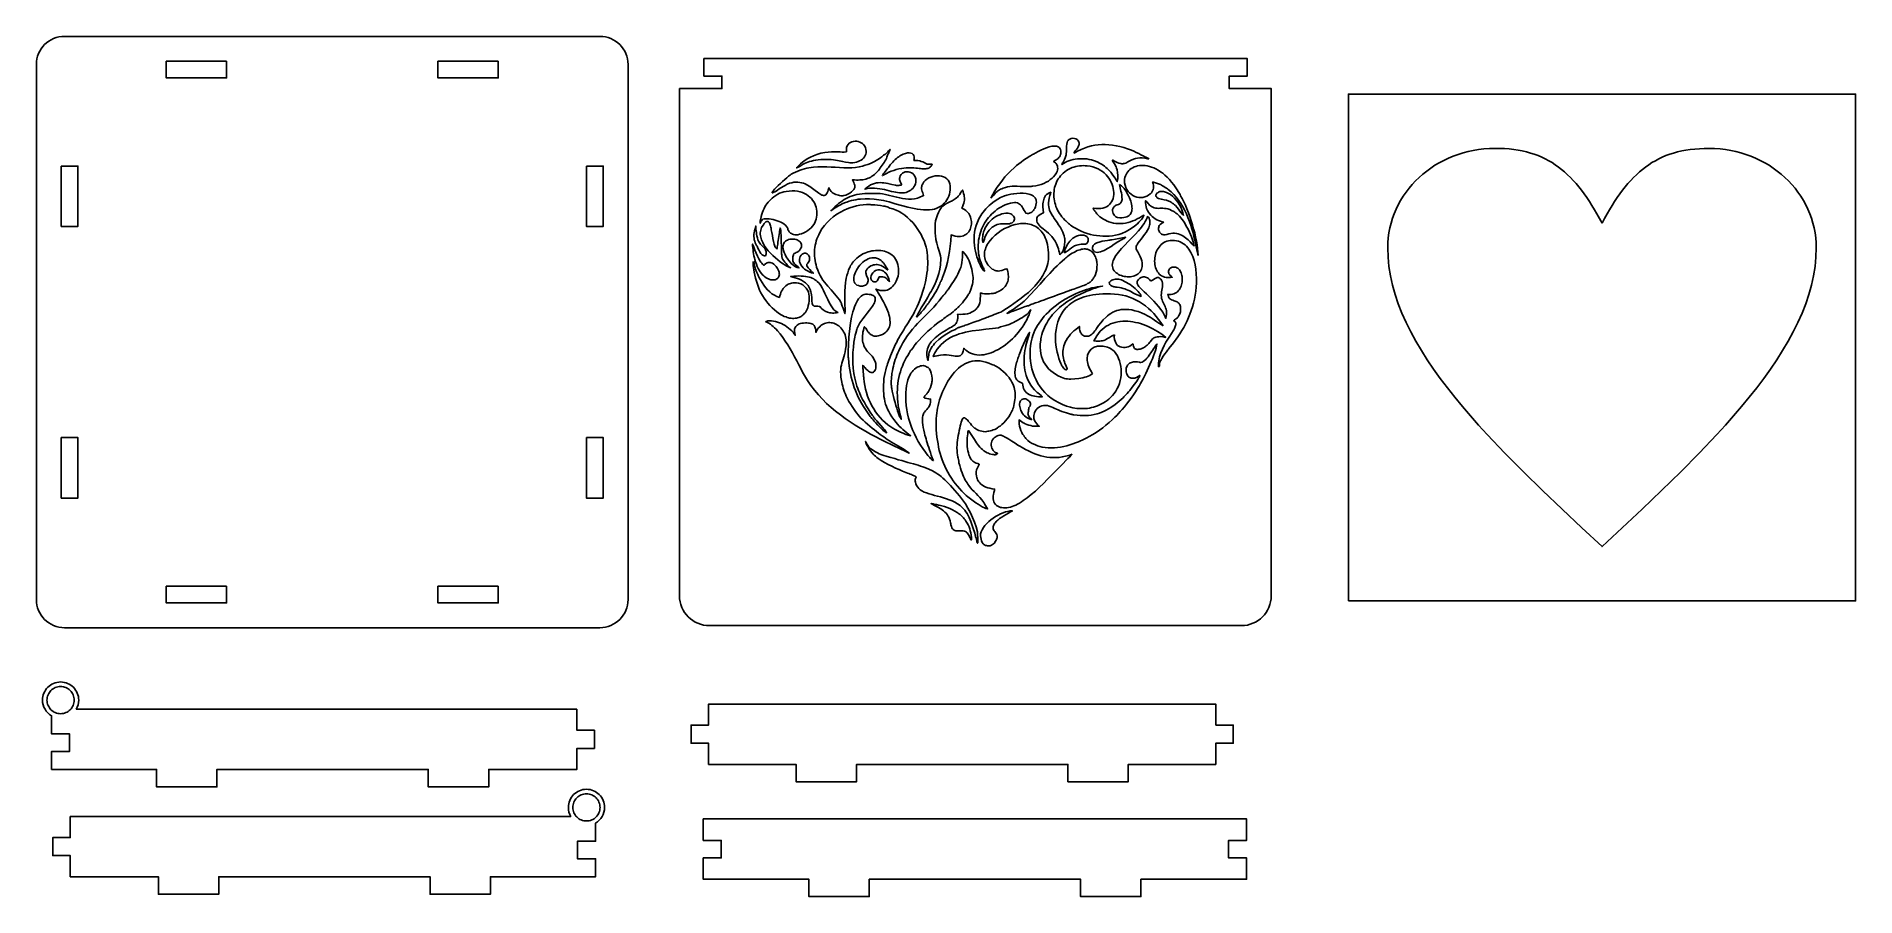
# Model space of a CAD drawing. Header units: millimetres. Extents: x 299 to 601, y 229 to 371.
import ezdxf

# ---------------------------------------------------------------- set-up
doc = ezdxf.new("R2010")
doc.units = ezdxf.units.MM
doc.layers.get('0').update_dxf_attribs({"linetype": 'CONTINUOUS', "true_color": 0xffffff})

msp = doc.modelspace()

# ---------------------------------------------------------------- linework, layer by layer
at = {"linetype": 'CONTINUOUS', "true_color": 0xffffff}
for points in [[(304.02, 371.28), (304.08, 371.28), (304.27, 371.28), (304.58, 371.28), (305.01, 371.28), (305.56, 371.28), (306.21, 371.28), (306.97, 371.28), (307.83, 371.28), (308.78, 371.28), (309.83, 371.28), (310.97, 371.28), (312.2, 371.28), (313.51, 371.28), (314.89, 371.28), (316.35, 371.28), (317.87, 371.28), (319.46, 371.28), (321.11, 371.28), (322.82, 371.28), (324.58, 371.28), (326.39, 371.28), (328.25, 371.28), (330.14, 371.28), (332.07, 371.28), (336.03, 371.28), (340.08, 371.28), (344.2, 371.28), (348.35, 371.28), (352.5, 371.28), (356.62, 371.28), (360.67, 371.28), (364.63, 371.28), (366.56, 371.28), (368.46, 371.28), (370.31, 371.28), (372.12, 371.28), (373.88, 371.28), (375.59, 371.28), (377.24, 371.28), (378.83, 371.28), (380.35, 371.28), (381.81, 371.28), (383.19, 371.28), (384.5, 371.28), (385.73, 371.28), (386.87, 371.28), (387.92, 371.28), (388.87, 371.28), (389.73, 371.28), (390.49, 371.28), (391.14, 371.28), (391.69, 371.28), (392.12, 371.28), (392.43, 371.28), (392.62, 371.28), (392.68, 371.28), (393.16, 371.26), (393.62, 371.19), (394.07, 371.07), (394.5, 370.91), (394.9, 370.72), (395.29, 370.48), (395.65, 370.21), (395.98, 369.91), (396.28, 369.58), (396.55, 369.22), (396.79, 368.83), (396.98, 368.43), (397.14, 368), (397.26, 367.55), (397.33, 367.09), (397.35, 366.62), (397.35, 366.55), (397.35, 366.36), (397.35, 366.05), (397.35, 365.62), (397.35, 365.08), (397.35, 364.42), (397.35, 363.67), (397.35, 362.81), (397.35, 361.85), (397.35, 360.8), (397.35, 359.66), (397.35, 358.43), (397.35, 357.13), (397.35, 355.74), (397.35, 354.29), (397.35, 352.76), (397.35, 351.17), (397.35, 349.52), (397.35, 347.81), (397.35, 346.05), (397.35, 344.24), (397.35, 342.39), (397.35, 340.49), (397.35, 338.56), (397.35, 334.61), (397.35, 330.55), (397.35, 326.43), (397.35, 322.28), (397.35, 318.13), (397.35, 314.01), (397.35, 309.96), (397.35, 306), (397.35, 304.07), (397.35, 302.18), (397.35, 300.32), (397.35, 298.51), (397.35, 296.75), (397.35, 295.05), (397.35, 293.39), (397.35, 291.8), (397.35, 290.28), (397.35, 288.82), (397.35, 287.44), (397.35, 286.13), (397.35, 284.91), (397.35, 283.77), (397.35, 282.72), (397.35, 281.76), (397.35, 280.9), (397.35, 280.14), (397.35, 279.49), (397.35, 278.94), (397.35, 278.51), (397.35, 278.2), (397.35, 278.01), (397.35, 277.95), (397.33, 277.47), (397.26, 277.01), (397.14, 276.56), (396.98, 276.14), (396.79, 275.73), (396.55, 275.34), (396.28, 274.98), (395.98, 274.65), (395.65, 274.35), (395.29, 274.08), (394.9, 273.85), (394.5, 273.65), (394.07, 273.49), (393.62, 273.38), (393.16, 273.31), (392.68, 273.28), (392.62, 273.28), (392.43, 273.28), (392.12, 273.28), (391.69, 273.28), (391.14, 273.28), (390.49, 273.28), (389.73, 273.28), (388.87, 273.28), (387.92, 273.28), (386.87, 273.28), (385.73, 273.28), (384.5, 273.28), (383.19, 273.28), (381.81, 273.28), (380.35, 273.28), (378.83, 273.28), (377.24, 273.28), (375.59, 273.28), (373.88, 273.28), (372.12, 273.28), (370.31, 273.28), (368.46, 273.28), (366.56, 273.28), (364.63, 273.28), (360.67, 273.28), (356.62, 273.28), (352.5, 273.28), (348.35, 273.28), (344.2, 273.28), (340.08, 273.28), (336.03, 273.28), (332.07, 273.28), (330.14, 273.28), (328.25, 273.28), (326.39, 273.28), (324.58, 273.28), (322.82, 273.28), (321.11, 273.28), (319.46, 273.28), (317.87, 273.28), (316.35, 273.28), (314.89, 273.28), (313.51, 273.28), (312.2, 273.28), (310.97, 273.28), (309.83, 273.28), (308.78, 273.28), (307.83, 273.28), (306.97, 273.28), (306.21, 273.28), (305.56, 273.28), (305.01, 273.28), (304.58, 273.28), (304.27, 273.28), (304.08, 273.28), (304.02, 273.28), (303.54, 273.31), (303.08, 273.38), (302.63, 273.49), (302.21, 273.65), (301.8, 273.85), (301.41, 274.08), (301.05, 274.35), (300.72, 274.65), (300.42, 274.98), (300.15, 275.34), (299.92, 275.73), (299.72, 276.14), (299.56, 276.56), (299.45, 277.01), (299.38, 277.47), (299.35, 277.95), (299.35, 278.01), (299.35, 278.2), (299.35, 278.51), (299.35, 278.94), (299.35, 279.49), (299.35, 280.14), (299.35, 280.9), (299.35, 281.76), (299.35, 282.72), (299.35, 283.77), (299.35, 284.91), (299.35, 286.13), (299.35, 287.44), (299.35, 288.82), (299.35, 290.28), (299.35, 291.8), (299.35, 293.39), (299.35, 295.05), (299.35, 296.75), (299.35, 298.51), (299.35, 300.32), (299.35, 302.18), (299.35, 304.07), (299.35, 306), (299.35, 309.96), (299.35, 314.01), (299.35, 318.13), (299.35, 322.28), (299.35, 326.43), (299.35, 330.55), (299.35, 334.61), (299.35, 338.56), (299.35, 340.49), (299.35, 342.39), (299.35, 344.24), (299.35, 346.05), (299.35, 347.81), (299.35, 349.52), (299.35, 351.17), (299.35, 352.76), (299.35, 354.29), (299.35, 355.74), (299.35, 357.13), (299.35, 358.43), (299.35, 359.66), (299.35, 360.8), (299.35, 361.85), (299.35, 362.81), (299.35, 363.67), (299.35, 364.42), (299.35, 365.08), (299.35, 365.62), (299.35, 366.05), (299.35, 366.36), (299.35, 366.55), (299.35, 366.62), (299.38, 367.09), (299.45, 367.55), (299.56, 368), (299.72, 368.43), (299.92, 368.83), (300.15, 369.22), (300.42, 369.58), (300.72, 369.91), (301.05, 370.21), (301.41, 370.48), (301.8, 370.72), (302.21, 370.91), (302.63, 371.07), (303.08, 371.19), (303.54, 371.26), (304.02, 371.28)], [(405.87, 362.63), (405.89, 362.63), (405.95, 362.63), (406.04, 362.63), (406.17, 362.63), (406.33, 362.63), (406.52, 362.63), (406.73, 362.63), (406.97, 362.63), (407.22, 362.63), (407.5, 362.63), (407.79, 362.63), (408.09, 362.63), (408.73, 362.63), (409.38, 362.63), (410.04, 362.63), (410.68, 362.63), (410.98, 362.63), (411.27, 362.63), (411.55, 362.63), (411.8, 362.63), (412.04, 362.63), (412.25, 362.63), (412.44, 362.63), (412.6, 362.63), (412.73, 362.63), (412.82, 362.63), (412.88, 362.63), (412.9, 362.63), (412.9, 362.65), (412.9, 362.72), (412.9, 362.82), (412.9, 362.95), (412.9, 363.11), (412.9, 363.28), (412.9, 363.66), (412.9, 364.04), (412.9, 364.21), (412.9, 364.37), (412.9, 364.5), (412.9, 364.61), (412.9, 364.67), (412.9, 364.69), (412.9, 364.69), (412.87, 364.69), (412.83, 364.69), (412.77, 364.69), (412.63, 364.69), (412.44, 364.69), (412.21, 364.69), (411.95, 364.69), (411.68, 364.69), (411.4, 364.69), (411.12, 364.69), (410.85, 364.69), (410.6, 364.69), (410.37, 364.69), (410.18, 364.69), (410.03, 364.69), (409.98, 364.69), (409.94, 364.69), (409.91, 364.69), (409.9, 364.69), (409.9, 364.7), (409.9, 364.73), (409.9, 364.82), (409.9, 364.96), (409.9, 365.15), (409.9, 365.37), (409.9, 365.61), (409.9, 365.87), (409.9, 366.14), (409.9, 366.41), (409.9, 366.68), (409.9, 366.92), (409.9, 367.14), (409.9, 367.33), (409.9, 367.47), (409.9, 367.56), (409.9, 367.59), (409.9, 367.59), (409.97, 367.59), (410.16, 367.59), (410.48, 367.59), (410.91, 367.59), (411.47, 367.59), (412.13, 367.59), (412.9, 367.59), (413.77, 367.59), (414.74, 367.59), (415.81, 367.59), (416.97, 367.59), (418.21, 367.59), (419.54, 367.59), (420.94, 367.59), (422.42, 367.59), (423.97, 367.59), (425.58, 367.59), (427.26, 367.59), (428.99, 367.59), (430.78, 367.59), (432.61, 367.59), (434.5, 367.59), (436.42, 367.59), (438.38, 367.59), (442.4, 367.59), (446.51, 367.59), (450.69, 367.59), (454.9, 367.59), (459.12, 367.59), (463.3, 367.59), (467.41, 367.59), (471.43, 367.59), (473.39, 367.59), (475.31, 367.59), (477.19, 367.59), (479.03, 367.59), (480.82, 367.59), (482.55, 367.59), (484.23, 367.59), (485.84, 367.59), (487.39, 367.59), (488.87, 367.59), (490.27, 367.59), (491.6, 367.59), (492.84, 367.59), (494, 367.59), (495.06, 367.59), (496.04, 367.59), (496.91, 367.59), (497.68, 367.59), (498.34, 367.59), (498.89, 367.59), (499.33, 367.59), (499.65, 367.59), (499.84, 367.59), (499.9, 367.59), (499.9, 367.59), (499.9, 367.56), (499.9, 367.47), (499.9, 367.33), (499.9, 367.14), (499.9, 366.92), (499.9, 366.68), (499.9, 366.41), (499.9, 366.14), (499.9, 365.87), (499.9, 365.61), (499.9, 365.37), (499.9, 365.15), (499.9, 364.96), (499.9, 364.82), (499.9, 364.73), (499.9, 364.7), (499.9, 364.69), (499.9, 364.69), (499.87, 364.69), (499.83, 364.69), (499.77, 364.69), (499.63, 364.69), (499.44, 364.69), (499.21, 364.69), (498.95, 364.69), (498.68, 364.69), (498.4, 364.69), (498.12, 364.69), (497.85, 364.69), (497.6, 364.69), (497.37, 364.69), (497.18, 364.69), (497.03, 364.69), (496.98, 364.69), (496.94, 364.69), (496.91, 364.69), (496.9, 364.69), (496.9, 364.67), (496.9, 364.61), (496.9, 364.5), (496.9, 364.37), (496.9, 364.21), (496.9, 364.04), (496.9, 363.66), (496.9, 363.28), (496.9, 363.11), (496.9, 362.95), (496.9, 362.82), (496.9, 362.72), (496.9, 362.65), (496.9, 362.63), (496.92, 362.63), (496.98, 362.63), (497.08, 362.63), (497.2, 362.63), (497.36, 362.63), (497.55, 362.63), (497.76, 362.63), (497.99, 362.63), (498.25, 362.63), (498.52, 362.63), (498.81, 362.63), (499.11, 362.63), (499.74, 362.63), (500.39, 362.63), (501.03, 362.63), (501.66, 362.63), (501.96, 362.63), (502.25, 362.63), (502.52, 362.63), (502.78, 362.63), (503.01, 362.63), (503.22, 362.63), (503.41, 362.63), (503.57, 362.63), (503.69, 362.63), (503.79, 362.63), (503.85, 362.63), (503.87, 362.63), (503.87, 362.57), (503.87, 362.39), (503.87, 362.09), (503.87, 361.68), (503.87, 361.17), (503.87, 360.55), (503.87, 359.83), (503.87, 359.02), (503.87, 358.11), (503.87, 357.11), (503.87, 356.03), (503.87, 354.87), (503.87, 353.63), (503.87, 352.32), (503.87, 350.94), (503.87, 349.5), (503.87, 347.99), (503.87, 346.42), (503.87, 344.8), (503.87, 343.13), (503.87, 341.42), (503.87, 339.66), (503.87, 336.03), (503.87, 332.28), (503.87, 328.44), (503.87, 324.54), (503.87, 320.6), (503.87, 316.67), (503.87, 312.76), (503.87, 308.92), (503.87, 305.17), (503.87, 301.54), (503.87, 299.78), (503.87, 298.07), (503.87, 296.4), (503.87, 294.78), (503.87, 293.22), (503.87, 291.71), (503.87, 290.26), (503.87, 288.88), (503.87, 287.57), (503.87, 286.33), (503.87, 285.17), (503.87, 284.09), (503.87, 283.09), (503.87, 282.19), (503.87, 281.37), (503.87, 280.65), (503.87, 280.03), (503.87, 279.52), (503.87, 279.11), (503.87, 278.81), (503.87, 278.63), (503.87, 278.57), (503.84, 278.07), (503.77, 277.58), (503.64, 277.11), (503.48, 276.65), (503.27, 276.22), (503.02, 275.81), (502.73, 275.43), (502.41, 275.08), (502.06, 274.76), (501.68, 274.48), (501.27, 274.23), (500.84, 274.02), (500.39, 273.85), (499.91, 273.73), (499.43, 273.65), (498.92, 273.63), (498.86, 273.63), (498.67, 273.63), (498.36, 273.63), (497.93, 273.63), (497.39, 273.63), (496.74, 273.63), (495.99, 273.63), (495.14, 273.63), (494.18, 273.63), (493.14, 273.63), (492.01, 273.63), (490.79, 273.63), (489.49, 273.63), (488.12, 273.63), (486.67, 273.63), (485.15, 273.63), (483.57, 273.63), (481.93, 273.63), (480.24, 273.63), (478.49, 273.63), (476.69, 273.63), (474.84, 273.63), (472.96, 273.63), (471.04, 273.63), (467.11, 273.63), (463.08, 273.63), (458.99, 273.63), (454.87, 273.63), (450.74, 273.63), (446.65, 273.63), (442.62, 273.63), (438.69, 273.63), (436.77, 273.63), (434.89, 273.63), (433.05, 273.63), (431.25, 273.63), (429.5, 273.63), (427.8, 273.63), (426.16, 273.63), (424.58, 273.63), (423.06, 273.63), (421.62, 273.63), (420.24, 273.63), (418.94, 273.63), (417.73, 273.63), (416.59, 273.63), (415.55, 273.63), (414.6, 273.63), (413.74, 273.63), (412.99, 273.63), (412.34, 273.63), (411.8, 273.63), (411.37, 273.63), (411.06, 273.63), (410.88, 273.63), (410.81, 273.63), (410.31, 273.65), (409.82, 273.73), (409.34, 273.85), (408.89, 274.02), (408.46, 274.23), (408.05, 274.48), (407.67, 274.76), (407.32, 275.08), (407, 275.43), (406.71, 275.81), (406.47, 276.22), (406.26, 276.65), (406.09, 277.11), (405.97, 277.58), (405.89, 278.07), (405.87, 278.57), (405.87, 278.63), (405.87, 278.81), (405.87, 279.11), (405.87, 279.52), (405.87, 280.03), (405.87, 280.65), (405.87, 281.37), (405.87, 282.19), (405.87, 283.09), (405.87, 284.09), (405.87, 285.17), (405.87, 286.33), (405.87, 287.57), (405.87, 288.88), (405.87, 290.26), (405.87, 291.71), (405.87, 293.22), (405.87, 294.78), (405.87, 296.4), (405.87, 298.07), (405.87, 299.78), (405.87, 301.54), (405.87, 305.17), (405.87, 308.92), (405.87, 312.76), (405.87, 316.67), (405.87, 320.6), (405.87, 324.54), (405.87, 328.44), (405.87, 332.28), (405.87, 336.03), (405.87, 339.66), (405.87, 341.42), (405.87, 343.13), (405.87, 344.8), (405.87, 346.42), (405.87, 347.99), (405.87, 349.5), (405.87, 350.94), (405.87, 352.32), (405.87, 353.63), (405.87, 354.87), (405.87, 356.03), (405.87, 357.11), (405.87, 358.11), (405.87, 359.02), (405.87, 359.83), (405.87, 360.55), (405.87, 361.17), (405.87, 361.68), (405.87, 362.09), (405.87, 362.39), (405.87, 362.57), (405.87, 362.63)], [(330.85, 367.17), (330.85, 364.39), (320.85, 364.39), (320.85, 367.17), (330.85, 367.17)], [(375.85, 367.17), (375.85, 364.39), (365.85, 364.39), (365.85, 367.17), (375.85, 367.17)], [(516.65, 277.73), (516.71, 277.73), (516.89, 277.73), (517.18, 277.73), (517.59, 277.73), (518.1, 277.73), (518.72, 277.73), (519.44, 277.73), (520.26, 277.73), (521.16, 277.73), (522.16, 277.73), (523.24, 277.73), (524.4, 277.73), (525.64, 277.73), (526.95, 277.73), (528.33, 277.73), (529.77, 277.73), (531.28, 277.73), (532.84, 277.73), (534.46, 277.73), (536.13, 277.73), (537.84, 277.73), (539.6, 277.73), (543.22, 277.73), (546.97, 277.73), (550.81, 277.73), (554.71, 277.73), (558.65, 277.73), (562.58, 277.73), (566.48, 277.73), (570.32, 277.73), (574.07, 277.73), (577.69, 277.73), (579.45, 277.73), (581.16, 277.73), (582.83, 277.73), (584.45, 277.73), (586.01, 277.73), (587.52, 277.73), (588.97, 277.73), (590.35, 277.73), (591.66, 277.73), (592.89, 277.73), (594.05, 277.73), (595.13, 277.73), (596.13, 277.73), (597.04, 277.73), (597.85, 277.73), (598.57, 277.73), (599.19, 277.73), (599.7, 277.73), (600.11, 277.73), (600.41, 277.73), (600.59, 277.73), (600.65, 277.73), (600.65, 277.79), (600.65, 277.97), (600.65, 278.27), (600.65, 278.68), (600.65, 279.19), (600.65, 279.81), (600.65, 280.53), (600.65, 281.34), (600.65, 282.25), (600.65, 283.25), (600.65, 284.33), (600.65, 285.49), (600.65, 286.72), (600.65, 288.03), (600.65, 289.41), (600.65, 290.86), (600.65, 292.37), (600.65, 293.93), (600.65, 295.55), (600.65, 297.22), (600.65, 298.93), (600.65, 300.69), (600.65, 304.31), (600.65, 308.06), (600.65, 311.9), (600.65, 315.8), (600.65, 319.73), (600.65, 323.67), (600.65, 327.57), (600.65, 331.41), (600.65, 335.16), (600.65, 338.78), (600.65, 340.54), (600.65, 342.25), (600.65, 343.92), (600.65, 345.54), (600.65, 347.1), (600.65, 348.61), (600.65, 350.05), (600.65, 351.43), (600.65, 352.74), (600.65, 353.98), (600.65, 355.14), (600.65, 356.22), (600.65, 357.22), (600.65, 358.12), (600.65, 358.94), (600.65, 359.66), (600.65, 360.28), (600.65, 360.79), (600.65, 361.2), (600.65, 361.49), (600.65, 361.67), (600.65, 361.73), (600.59, 361.73), (600.41, 361.73), (600.11, 361.73), (599.7, 361.73), (599.19, 361.73), (598.57, 361.73), (597.85, 361.73), (597.04, 361.73), (596.13, 361.73), (595.13, 361.73), (594.05, 361.73), (592.89, 361.73), (591.66, 361.73), (590.35, 361.73), (588.97, 361.73), (587.52, 361.73), (586.01, 361.73), (584.45, 361.73), (582.83, 361.73), (581.16, 361.73), (579.45, 361.73), (577.69, 361.73), (574.07, 361.73), (570.32, 361.73), (566.48, 361.73), (562.58, 361.73), (558.65, 361.73), (554.71, 361.73), (550.81, 361.73), (546.97, 361.73), (543.22, 361.73), (539.6, 361.73), (537.84, 361.73), (536.13, 361.73), (534.46, 361.73), (532.84, 361.73), (531.28, 361.73), (529.77, 361.73), (528.33, 361.73), (526.95, 361.73), (525.64, 361.73), (524.4, 361.73), (523.24, 361.73), (522.16, 361.73), (521.16, 361.73), (520.26, 361.73), (519.44, 361.73), (518.72, 361.73), (518.1, 361.73), (517.59, 361.73), (517.18, 361.73), (516.89, 361.73), (516.71, 361.73), (516.65, 361.73), (516.65, 361.67), (516.65, 361.49), (516.65, 361.2), (516.65, 360.79), (516.65, 360.28), (516.65, 359.66), (516.65, 358.94), (516.65, 358.12), (516.65, 357.22), (516.65, 356.22), (516.65, 355.14), (516.65, 353.98), (516.65, 352.74), (516.65, 351.43), (516.65, 350.05), (516.65, 348.61), (516.65, 347.1), (516.65, 345.54), (516.65, 343.92), (516.65, 342.25), (516.65, 340.54), (516.65, 338.78), (516.65, 335.16), (516.65, 331.41), (516.65, 327.57), (516.65, 323.67), (516.65, 319.73), (516.65, 315.8), (516.65, 311.9), (516.65, 308.06), (516.65, 304.31), (516.65, 300.69), (516.65, 298.93), (516.65, 297.22), (516.65, 295.55), (516.65, 293.93), (516.65, 292.37), (516.65, 290.86), (516.65, 289.41), (516.65, 288.03), (516.65, 286.72), (516.65, 285.49), (516.65, 284.33), (516.65, 283.25), (516.65, 282.25), (516.65, 281.34), (516.65, 280.53), (516.65, 279.81), (516.65, 279.19), (516.65, 278.68), (516.65, 278.27), (516.65, 277.97), (516.65, 277.79), (516.65, 277.73)], [(440.29, 351.59), (440.3, 351.61), (440.33, 351.66), (440.37, 351.73), (440.42, 351.81), (440.46, 351.89), (440.51, 351.97), (440.54, 352.01), (440.55, 352.03), (440.6, 352.17), (440.65, 352.28), (440.69, 352.4), (440.74, 352.56), (440.73, 352.55), (440.7, 352.52), (440.61, 352.43), (440.49, 352.3), (440.34, 352.15), (440.2, 352), (440.07, 351.86), (439.98, 351.77), (439.96, 351.75), (439.95, 351.74), (439.87, 351.71), (439.78, 351.65), (439.66, 351.57), (439.53, 351.46), (439.37, 351.34), (439.18, 351.2), (438.97, 351.05), (438.73, 350.89), (438.46, 350.72), (438.17, 350.55), (437.83, 350.38), (437.47, 350.21), (437.07, 350.06), (436.63, 349.91), (436.15, 349.77), (435.63, 349.66), (435.02, 349.57), (434.39, 349.52), (433.73, 349.51), (433.06, 349.52), (432.38, 349.55), (431.67, 349.59), (430.96, 349.63), (430.24, 349.66), (429.51, 349.67), (428.78, 349.65), (428.04, 349.6), (427.3, 349.49), (426.93, 349.42), (426.55, 349.33), (426.18, 349.23), (425.82, 349.11), (425.45, 348.96), (425.08, 348.8), (424.71, 348.62), (424.35, 348.42), (424.28, 348.37), (424.19, 348.3), (424.07, 348.22), (423.94, 348.11), (423.8, 347.99), (423.65, 347.86), (423.3, 347.57), (422.94, 347.24), (422.57, 346.9), (422.21, 346.56), (421.88, 346.23), (421.73, 346.08), (421.6, 345.94), (421.48, 345.81), (421.38, 345.69), (421.3, 345.59), (421.24, 345.5), (421.2, 345.43), (421.2, 345.38), (421.22, 345.36), (421.27, 345.36), (421.36, 345.39), (421.48, 345.44), (421.65, 345.53), (421.85, 345.65), (422.09, 345.8), (422.38, 345.99), (423.02, 346.4), (423.35, 346.59), (423.71, 346.77), (424.09, 346.93), (424.45, 347.03), (424.8, 347.1), (425.14, 347.13), (425.47, 347.13), (425.78, 347.09), (426.09, 347.03), (426.38, 346.94), (426.66, 346.83), (426.93, 346.7), (427.44, 346.4), (427.91, 346.08), (428.34, 345.75), (428.74, 345.44), (428.92, 345.3), (429.09, 345.18), (429.26, 345.07), (429.42, 344.99), (429.57, 344.94), (429.71, 344.91), (429.84, 344.92), (429.97, 344.96), (430.09, 345.04), (430.2, 345.16), (430.31, 345.33), (430.41, 345.55), (430.5, 345.82), (430.59, 346.15), (430.61, 346.17), (430.62, 346.19), (430.71, 345.97), (430.83, 345.77), (430.98, 345.59), (431.14, 345.43), (431.33, 345.29), (431.53, 345.17), (431.76, 345.07), (432, 345), (432.19, 344.94), (432.38, 344.9), (432.56, 344.87), (432.74, 344.87), (432.92, 344.88), (433.09, 344.9), (433.43, 344.99), (433.75, 345.13), (434.06, 345.31), (434.35, 345.53), (434.62, 345.78), (434.72, 345.89), (434.8, 345.99), (434.85, 346.1), (434.89, 346.21), (434.91, 346.32), (434.91, 346.43), (434.88, 346.65), (434.81, 346.86), (434.71, 347.08), (434.6, 347.29), (434.5, 347.49), (434.84, 347.48), (435.15, 347.47), (435.45, 347.47), (435.73, 347.48), (435.99, 347.5), (436.24, 347.53), (436.7, 347.63), (437.13, 347.77), (437.34, 347.86), (437.54, 347.97), (437.74, 348.09), (437.94, 348.23), (438.14, 348.39), (438.34, 348.56), (438.43, 348.65), (438.54, 348.77), (438.67, 348.91), (438.81, 349.08), (438.96, 349.27), (439.12, 349.47), (439.45, 349.92), (439.75, 350.38), (439.89, 350.61), (440.02, 350.83), (440.12, 351.05), (440.2, 351.25), (440.26, 351.43), (440.29, 351.59)], [(433.51, 352.12), (433.14, 352.11), (432.79, 352.11), (432.46, 352.12), (432.15, 352.13), (431.58, 352.14), (431.03, 352.14), (430.48, 352.11), (429.91, 352.04), (429.61, 351.99), (429.29, 351.91), (428.96, 351.82), (428.59, 351.71), (428.05, 351.51), (427.55, 351.28), (427.09, 351.03), (426.66, 350.75), (426.26, 350.45), (425.89, 350.14), (425.56, 349.82), (425.26, 349.49), (425.39, 349.55), (425.52, 349.61), (425.82, 349.79), (425.99, 349.89), (426.17, 349.99), (426.37, 350.1), (426.58, 350.21), (426.83, 350.32), (427.09, 350.43), (427.38, 350.53), (427.7, 350.62), (428.04, 350.7), (428.42, 350.77), (428.84, 350.83), (429.29, 350.87), (429.76, 350.89), (430.19, 350.89), (430.6, 350.88), (430.99, 350.85), (431.35, 350.82), (431.69, 350.77), (432.01, 350.72), (432.32, 350.66), (432.6, 350.61), (432.88, 350.55), (433.38, 350.44), (433.85, 350.37), (434.07, 350.35), (434.29, 350.34), (434.59, 350.35), (434.88, 350.39), (435.16, 350.45), (435.44, 350.54), (435.7, 350.65), (435.94, 350.78), (436.15, 350.94), (436.35, 351.11), (436.51, 351.31), (436.64, 351.52), (436.73, 351.75), (436.78, 352), (436.79, 352.27), (436.75, 352.54), (436.65, 352.84), (436.5, 353.14), (436.36, 353.34), (436.18, 353.51), (435.97, 353.65), (435.74, 353.76), (435.48, 353.84), (435.22, 353.89), (434.95, 353.9), (434.68, 353.88), (434.43, 353.81), (434.19, 353.71), (433.97, 353.56), (433.79, 353.37), (433.64, 353.13), (433.54, 352.84), (433.5, 352.51), (433.5, 352.32), (433.51, 352.12)], [(457.41, 344.49), (457.56, 344.62), (457.69, 344.75), (457.8, 344.86), (457.9, 344.98), (458.08, 345.19), (458.26, 345.39), (458.46, 345.58), (458.57, 345.67), (458.71, 345.76), (458.86, 345.85), (459.04, 345.95), (459.24, 346.04), (459.48, 346.14), (459.83, 346.26), (460.19, 346.35), (460.57, 346.41), (460.95, 346.44), (461.13, 346.45), (461.33, 346.45), (461.55, 346.44), (461.78, 346.43), (462.27, 346.42), (462.77, 346.4), (463.26, 346.39), (463.49, 346.39), (463.71, 346.39), (463.91, 346.4), (464.1, 346.42), (464.26, 346.45), (464.39, 346.48), (464.88, 346.54), (465.34, 346.64), (465.78, 346.76), (466.2, 346.92), (466.59, 347.1), (466.95, 347.31), (467.27, 347.54), (467.57, 347.79), (467.82, 348.03), (468.08, 348.33), (468.2, 348.49), (468.31, 348.68), (468.4, 348.88), (468.46, 349.1), (468.5, 349.36), (468.49, 349.61), (468.45, 349.83), (468.37, 350.02), (468.26, 350.19), (468.13, 350.34), (467.98, 350.46), (467.81, 350.56), (467.83, 350.57), (467.88, 350.6), (467.95, 350.65), (468.03, 350.7), (468.11, 350.74), (468.18, 350.79), (468.23, 350.82), (468.25, 350.83), (468.42, 350.93), (468.57, 351.05), (468.7, 351.19), (468.82, 351.34), (468.91, 351.51), (468.98, 351.69), (469.02, 351.89), (469.03, 352.11), (469.01, 352.33), (468.97, 352.51), (468.9, 352.67), (468.82, 352.8), (468.71, 352.9), (468.58, 352.99), (468.44, 353.05), (468.28, 353.08), (468.11, 353.1), (467.93, 353.11), (467.73, 353.09), (467.53, 353.06), (467.09, 352.96), (466.64, 352.81), (466.18, 352.63), (465.72, 352.42), (465.27, 352.2), (464.86, 351.98), (464.48, 351.77), (464.31, 351.68), (464.15, 351.58), (464.01, 351.5), (463.89, 351.43), (463.79, 351.36), (463.71, 351.31), (463.27, 351.03), (462.85, 350.74), (462.44, 350.45), (462.06, 350.16), (461.69, 349.86), (461.34, 349.56), (460.66, 348.94), (460.44, 348.72), (460.22, 348.48), (459.77, 347.98), (459.33, 347.44), (458.89, 346.86), (458.48, 346.27), (458.08, 345.67), (457.73, 345.08), (457.41, 344.49)], [(483.37, 351.01), (483.39, 351), (483.43, 350.98), (483.46, 350.96), (483.48, 350.95), (483.5, 350.96), (483.53, 350.97), (483.55, 350.99), (483.58, 351.01), (483.57, 351.02), (483.55, 351.03), (483.49, 351.07), (483.42, 351.11), (483.4, 351.12), (483.39, 351.12), (483.3, 351.16), (483.19, 351.21), (483.07, 351.27), (482.94, 351.33), (482.63, 351.49), (482.28, 351.67), (481.91, 351.86), (481.51, 352.05), (481.11, 352.23), (480.71, 352.4), (480.06, 352.64), (479.43, 352.84), (478.8, 353.02), (478.19, 353.16), (477.58, 353.26), (476.98, 353.33), (476.38, 353.37), (475.8, 353.37), (475.22, 353.33), (474.64, 353.25), (474.07, 353.14), (473.5, 352.98), (472.93, 352.78), (472.37, 352.54), (471.8, 352.26), (471.24, 351.94), (471.23, 351.96), (471.23, 351.99), (471.22, 352.03), (471.22, 352.05), (471.33, 352.2), (471.47, 352.37), (471.63, 352.56), (471.78, 352.77), (471.91, 352.99), (472.01, 353.23), (472.04, 353.36), (472.05, 353.49), (472.04, 353.63), (472.01, 353.76), (471.97, 353.89), (471.91, 353.99), (471.83, 354.09), (471.74, 354.17), (471.52, 354.3), (471.27, 354.37), (471.01, 354.39), (470.75, 354.35), (470.51, 354.26), (470.3, 354.11), (470.22, 354.03), (470.15, 353.92), (470.06, 353.68), (470.01, 353.4), (469.98, 353.1), (469.97, 352.78), (469.96, 352.46), (469.95, 352.15), (469.92, 351.87), (469.89, 351.67), (469.84, 351.48), (469.8, 351.31), (469.75, 351.16), (469.63, 350.88), (469.52, 350.65), (469.41, 350.46), (469.31, 350.3), (469.24, 350.16), (469.2, 350.04), (469.45, 350.22), (469.73, 350.38), (470.03, 350.53), (470.35, 350.65), (470.69, 350.76), (471.05, 350.85), (471.41, 350.92), (471.79, 350.97), (472.17, 351), (472.55, 351.01), (472.94, 351), (473.32, 350.96), (473.7, 350.9), (474.07, 350.82), (474.42, 350.72), (474.76, 350.59), (475.12, 350.43), (475.44, 350.27), (475.73, 350.11), (476.01, 349.94), (476.26, 349.76), (476.49, 349.57), (476.71, 349.38), (476.91, 349.18), (477.29, 348.75), (477.65, 348.29), (478, 347.78), (478.37, 347.23), (478.42, 347.47), (478.44, 347.71), (478.46, 347.96), (478.46, 348.21), (478.42, 348.7), (478.33, 349.16), (478.25, 349.43), (478.17, 349.66), (478.09, 349.85), (477.99, 350.02), (477.8, 350.34), (477.7, 350.5), (477.59, 350.68), (477.59, 350.69), (477.6, 350.72), (477.6, 350.75), (477.61, 350.77), (477.99, 350.57), (478.33, 350.4), (478.65, 350.27), (478.96, 350.2), (479.11, 350.18), (479.26, 350.18), (479.42, 350.2), (479.59, 350.24), (479.76, 350.29), (479.94, 350.37), (480.14, 350.47), (480.34, 350.59), (480.69, 350.79), (481.04, 350.94), (481.38, 351.05), (481.73, 351.12), (482.09, 351.15), (482.48, 351.14), (482.91, 351.1), (483.37, 351.01)], [(558.65, 340.35), (559.06, 341.11), (559.48, 341.85), (559.9, 342.56), (560.32, 343.25), (560.74, 343.92), (561.17, 344.56), (561.6, 345.17), (562.04, 345.77), (562.49, 346.33), (562.94, 346.88), (563.4, 347.4), (563.87, 347.89), (564.35, 348.36), (564.84, 348.81), (565.34, 349.23), (565.85, 349.63), (566.38, 350.01), (566.92, 350.36), (567.48, 350.68), (568.05, 350.98), (568.63, 351.26), (569.24, 351.52), (569.86, 351.75), (570.5, 351.95), (571.16, 352.13), (571.84, 352.29), (572.54, 352.42), (573.26, 352.53), (574.01, 352.61), (574.78, 352.67), (575.57, 352.71), (576.39, 352.72), (577.3, 352.7), (578.2, 352.64), (579.09, 352.53), (579.96, 352.39), (580.82, 352.2), (581.66, 351.98), (582.49, 351.72), (583.29, 351.43), (584.08, 351.1), (584.84, 350.73), (585.59, 350.34), (586.31, 349.91), (587, 349.45), (587.67, 348.96), (588.32, 348.44), (588.93, 347.89), (589.52, 347.32), (590.08, 346.72), (590.61, 346.1), (591.1, 345.45), (591.56, 344.78), (591.99, 344.09), (592.38, 343.38), (592.74, 342.65), (593.05, 341.9), (593.33, 341.13), (593.57, 340.35), (593.77, 339.55), (593.93, 338.74), (594.04, 337.91), (594.11, 337.08), (594.13, 336.23), (594.08, 334.68), (593.93, 333.14), (593.68, 331.59), (593.33, 330.04), (592.9, 328.5), (592.38, 326.95), (591.77, 325.4), (591.08, 323.86), (590.32, 322.31), (589.47, 320.76), (588.56, 319.22), (587.58, 317.67), (586.54, 316.13), (585.43, 314.58), (584.26, 313.03), (583.04, 311.49), (581.77, 309.94), (580.45, 308.39), (579.08, 306.85), (577.67, 305.3), (574.74, 302.21), (571.68, 299.12), (568.51, 296.02), (565.27, 292.93), (561.97, 289.84), (558.65, 286.74), (555.32, 289.84), (552.03, 292.93), (548.78, 296.02), (545.62, 299.12), (542.55, 302.21), (539.62, 305.3), (538.21, 306.85), (536.84, 308.39), (535.52, 309.94), (534.25, 311.49), (533.03, 313.03), (531.86, 314.58), (530.75, 316.13), (529.71, 317.67), (528.73, 319.22), (527.82, 320.76), (526.97, 322.31), (526.21, 323.86), (525.52, 325.4), (524.91, 326.95), (524.39, 328.5), (523.96, 330.04), (523.61, 331.59), (523.36, 333.14), (523.21, 334.68), (523.16, 336.23), (523.18, 337.08), (523.25, 337.91), (523.36, 338.74), (523.52, 339.55), (523.72, 340.35), (523.96, 341.13), (524.24, 341.9), (524.55, 342.65), (524.91, 343.38), (525.3, 344.09), (525.73, 344.78), (526.19, 345.45), (526.69, 346.1), (527.21, 346.72), (527.77, 347.32), (528.36, 347.89), (528.97, 348.44), (529.62, 348.96), (530.29, 349.45), (530.98, 349.91), (531.7, 350.33), (532.45, 350.73), (533.21, 351.1), (534, 351.43), (534.8, 351.72), (535.63, 351.98), (536.47, 352.2), (537.33, 352.39), (538.2, 352.53), (539.09, 352.64), (539.99, 352.7), (540.9, 352.72), (541.72, 352.71), (542.52, 352.68), (543.29, 352.62), (544.03, 352.53), (544.75, 352.42), (545.45, 352.29), (546.13, 352.13), (546.79, 351.95), (547.43, 351.75), (548.06, 351.52), (548.66, 351.26), (549.25, 350.98), (549.82, 350.68), (550.37, 350.36), (550.91, 350.01), (551.44, 349.63), (551.95, 349.23), (552.45, 348.81), (552.94, 348.36), (553.42, 347.89), (553.89, 347.4), (554.35, 346.88), (554.81, 346.33), (555.25, 345.77), (555.69, 345.17), (556.12, 344.56), (556.55, 343.92), (556.97, 343.25), (557.4, 342.56), (557.81, 341.85), (558.23, 341.11), (558.65, 340.35)], [(303.46, 349.78), (306.24, 349.78), (306.24, 339.78), (303.46, 339.78), (303.46, 349.78)], [(390.46, 349.78), (393.24, 349.78), (393.24, 339.78), (390.46, 339.78), (390.46, 349.78)], [(446.8, 349.36), (446.98, 349.4), (447.13, 349.46), (447.27, 349.53), (447.38, 349.61), (447.48, 349.7), (447.56, 349.81), (447.63, 349.94), (447.69, 350.09), (447.68, 350.09), (447.66, 350.09), (447.57, 350.09), (447.44, 350.09), (447.3, 350.09), (447.15, 350.09), (447.03, 350.1), (446.94, 350.1), (446.91, 350.1), (446.9, 350.1), (446.64, 350.24), (446.39, 350.36), (446.15, 350.48), (445.9, 350.57), (445.64, 350.64), (445.36, 350.69), (445.05, 350.71), (444.69, 350.7), (444.72, 350.87), (444.74, 351.02), (444.74, 351.17), (444.73, 351.3), (444.66, 351.53), (444.54, 351.72), (444.37, 351.85), (444.15, 351.94), (443.9, 351.98), (443.6, 351.96), (443.28, 351.89), (442.93, 351.76), (442.57, 351.58), (442.37, 351.46), (442.18, 351.33), (441.98, 351.19), (441.78, 351.02), (441.58, 350.85), (441.38, 350.65), (441.18, 350.44), (440.98, 350.22), (440.78, 349.98), (440.58, 349.72), (440.45, 349.55), (440.3, 349.36), (440.14, 349.16), (439.98, 348.94), (439.82, 348.73), (439.67, 348.54), (439.55, 348.36), (439.46, 348.21), (439.82, 348.37), (440.17, 348.56), (440.54, 348.75), (440.94, 348.92), (441.35, 349.08), (441.77, 349.21), (442.2, 349.32), (442.66, 349.41), (443.03, 349.46), (443.39, 349.49), (443.74, 349.51), (444.08, 349.51), (444.4, 349.5), (444.7, 349.48), (445, 349.45), (445.27, 349.42), (445.53, 349.39), (445.77, 349.36), (445.99, 349.34), (446.19, 349.32), (446.37, 349.31), (446.54, 349.31), (446.68, 349.33), (446.8, 349.36)], [(469.68, 340.85), (469.86, 340.69), (470.02, 340.54), (470.31, 340.27), (470.46, 340.14), (470.62, 340.01), (470.81, 339.88), (471.02, 339.74), (471.47, 339.47), (471.93, 339.22), (472.41, 338.99), (472.9, 338.79), (473.4, 338.62), (473.91, 338.47), (474.42, 338.36), (474.94, 338.27), (475.47, 338.2), (476, 338.17), (476.52, 338.17), (477.05, 338.19), (477.57, 338.25), (478.09, 338.34), (478.6, 338.46), (479.11, 338.62), (479.35, 338.71), (479.6, 338.82), (479.86, 338.94), (480.13, 339.09), (480.4, 339.25), (480.68, 339.43), (481.21, 339.82), (481.72, 340.24), (481.95, 340.47), (482.17, 340.7), (482.36, 340.93), (482.53, 341.16), (482.68, 341.4), (482.79, 341.64), (482.4, 341.42), (482.04, 341.22), (481.68, 341.03), (481.33, 340.85), (480.96, 340.7), (480.58, 340.56), (480.18, 340.45), (479.74, 340.35), (479.33, 340.29), (478.92, 340.26), (478.51, 340.26), (478.11, 340.29), (477.72, 340.35), (477.33, 340.44), (476.95, 340.56), (476.58, 340.72), (476.51, 340.75), (476.42, 340.8), (476.22, 340.91), (475.98, 341.06), (475.73, 341.23), (475.49, 341.4), (475.27, 341.58), (475.1, 341.75), (475.03, 341.82), (474.98, 341.89), (474.88, 342.03), (474.79, 342.14), (474.71, 342.24), (474.64, 342.34), (474.57, 342.43), (474.51, 342.54), (474.45, 342.67), (474.39, 342.83), (474.84, 342.75), (475.25, 342.73), (475.64, 342.74), (475.99, 342.8), (476.31, 342.9), (476.6, 343.03), (476.85, 343.2), (477.08, 343.4), (477.27, 343.63), (477.43, 343.88), (477.56, 344.15), (477.66, 344.44), (477.73, 344.74), (477.77, 345.06), (477.78, 345.39), (477.75, 345.73), (477.7, 346.07), (477.62, 346.42), (477.51, 346.76), (477.36, 347.1), (477.19, 347.43), (476.99, 347.76), (476.76, 348.07), (476.5, 348.36), (476.21, 348.64), (475.9, 348.89), (475.55, 349.13), (475.18, 349.33), (474.77, 349.51), (474.34, 349.65), (473.89, 349.76), (473.4, 349.83), (473.07, 349.85), (472.75, 349.86), (472.42, 349.85), (472.1, 349.82), (471.79, 349.78), (471.48, 349.71), (471.19, 349.63), (470.91, 349.53), (470.57, 349.38), (470.25, 349.21), (469.95, 349.03), (469.68, 348.83), (469.42, 348.62), (469.18, 348.4), (468.96, 348.16), (468.77, 347.91), (468.59, 347.65), (468.43, 347.38), (468.29, 347.1), (468.17, 346.81), (468.07, 346.51), (467.99, 346.21), (467.93, 345.91), (467.89, 345.6), (467.86, 345.29), (467.86, 344.97), (467.87, 344.66), (467.9, 344.34), (467.95, 344.02), (468.02, 343.71), (468.11, 343.4), (468.21, 343.09), (468.33, 342.78), (468.47, 342.48), (468.63, 342.19), (468.81, 341.91), (469, 341.63), (469.21, 341.36), (469.44, 341.1), (469.68, 340.85)], [(483.83, 345.16), (483.86, 345.18), (483.9, 345.22), (483.94, 345.26), (483.96, 345.28), (484.03, 345.36), (484.09, 345.46), (484.2, 345.67), (484.29, 345.9), (484.36, 346.1), (484.36, 346.26), (484.37, 346.4), (484.36, 346.52), (484.35, 346.64), (484.3, 346.87), (484.25, 346.99), (484.2, 347.13), (484.37, 347.11), (484.54, 347.08), (484.86, 346.98), (485.18, 346.86), (485.51, 346.76), (485.53, 346.74), (485.57, 346.71), (485.63, 346.67), (485.7, 346.62), (485.88, 346.51), (486.09, 346.38), (486.3, 346.25), (486.51, 346.12), (486.67, 346.01), (486.74, 345.97), (486.79, 345.93), (487.27, 345.53), (487.72, 345.09), (488.14, 344.61), (488.53, 344.11), (488.89, 343.57), (489.22, 343.02), (489.53, 342.44), (489.81, 341.85), (490.07, 341.24), (490.31, 340.62), (490.53, 339.99), (490.73, 339.37), (490.91, 338.74), (491.07, 338.11), (491.22, 337.49), (491.36, 336.88), (491.4, 336.66), (491.45, 336.42), (491.54, 335.9), (491.59, 335.65), (491.65, 335.41), (491.7, 335.19), (491.76, 335.01), (491.73, 335.55), (491.68, 336.13), (491.59, 336.75), (491.48, 337.38), (491.34, 338.04), (491.19, 338.71), (491.01, 339.39), (490.81, 340.07), (490.6, 340.74), (490.37, 341.41), (490.14, 342.06), (489.89, 342.69), (489.64, 343.29), (489.38, 343.86), (489.12, 344.39), (488.86, 344.88), (488.76, 345.06), (488.66, 345.23), (488.47, 345.55), (488.27, 345.86), (488.06, 346.19), (487.71, 346.69), (487.36, 347.14), (486.99, 347.56), (486.63, 347.94), (486.26, 348.29), (485.89, 348.59), (485.52, 348.86), (485.14, 349.1), (484.77, 349.31), (484.41, 349.48), (484.04, 349.62), (483.69, 349.73), (483.34, 349.81), (482.99, 349.87), (482.66, 349.89), (482.33, 349.89), (482.02, 349.86), (481.72, 349.81), (481.44, 349.74), (481.17, 349.64), (480.92, 349.52), (480.68, 349.38), (480.46, 349.22), (480.27, 349.04), (480.09, 348.84), (479.94, 348.62), (479.82, 348.39), (479.71, 348.15), (479.64, 347.89), (479.59, 347.62), (479.57, 347.33), (479.59, 347.03), (479.65, 346.62), (479.77, 346.25), (479.94, 345.9), (480.15, 345.6), (480.39, 345.33), (480.66, 345.11), (480.96, 344.92), (481.28, 344.77), (481.61, 344.66), (481.94, 344.6), (482.28, 344.58), (482.62, 344.6), (482.95, 344.67), (483.27, 344.78), (483.56, 344.95), (483.83, 345.16)], [(438.63, 345.26), (438.61, 345.26), (438.54, 345.26), (438.44, 345.26), (438.31, 345.26), (438.15, 345.26), (437.98, 345.26), (437.6, 345.26), (437.22, 345.26), (437.05, 345.26), (436.89, 345.26), (436.76, 345.26), (436.66, 345.26), (436.6, 345.26), (436.57, 345.26), (436.11, 345.21), (435.68, 345.15), (435.26, 345.07), (434.87, 344.98), (434.5, 344.87), (434.15, 344.74), (433.8, 344.59), (433.47, 344.43), (433.15, 344.24), (432.84, 344.04), (432.53, 343.81), (432.22, 343.57), (431.91, 343.31), (431.59, 343.02), (431.27, 342.72), (430.95, 342.39), (431.3, 342.63), (431.62, 342.85), (431.91, 343.04), (432.21, 343.22), (432.51, 343.38), (432.83, 343.53), (433.19, 343.68), (433.38, 343.76), (433.59, 343.83), (433.96, 343.96), (434.34, 344.06), (434.71, 344.15), (435.09, 344.22), (435.46, 344.28), (435.84, 344.32), (436.59, 344.36), (437.35, 344.36), (438.11, 344.31), (438.88, 344.22), (439.66, 344.1), (440.11, 343.98), (440.58, 343.85), (441.07, 343.7), (441.57, 343.55), (442.61, 343.25), (443.67, 342.97), (444.2, 342.85), (444.73, 342.74), (445.26, 342.64), (445.77, 342.57), (446.28, 342.53), (446.77, 342.52), (447.25, 342.53), (447.71, 342.59), (448.11, 342.67), (448.49, 342.8), (448.84, 342.96), (449.16, 343.16), (449.45, 343.38), (449.71, 343.63), (449.95, 343.9), (450.15, 344.19), (450.33, 344.49), (450.47, 344.82), (450.58, 345.15), (450.65, 345.48), (450.7, 345.83), (450.71, 346.17), (450.69, 346.51), (450.63, 346.85), (450.58, 347.02), (450.52, 347.18), (450.35, 347.46), (450.13, 347.69), (449.87, 347.88), (449.57, 348.02), (449.24, 348.12), (448.9, 348.17), (448.54, 348.18), (448.18, 348.15), (447.82, 348.08), (447.47, 347.97), (447.13, 347.82), (446.83, 347.63), (446.56, 347.41), (446.32, 347.15), (446.14, 346.86), (446.07, 346.7), (446.01, 346.55), (445.98, 346.41), (445.96, 346.28), (445.96, 346.03), (446, 345.8), (446.07, 345.58), (446.15, 345.36), (446.22, 345.14), (446.28, 344.91), (446.03, 344.78), (445.79, 344.67), (445.54, 344.57), (445.29, 344.49), (445.05, 344.43), (444.8, 344.38), (444.3, 344.32), (443.81, 344.32), (443.32, 344.35), (442.82, 344.42), (442.34, 344.51), (441.85, 344.62), (441.37, 344.74), (440.43, 344.99), (439.97, 345.09), (439.51, 345.18), (439.07, 345.24), (438.63, 345.26)], [(442.3, 347.55), (442.34, 347.38), (442.39, 347.25), (442.44, 347.14), (442.49, 347.06), (442.58, 346.89), (442.61, 346.8), (442.64, 346.68), (442.5, 346.64), (442.38, 346.62), (442.17, 346.58), (442.07, 346.57), (441.95, 346.57), (441.81, 346.58), (441.65, 346.6), (441.01, 346.75), (440.37, 346.9), (440.05, 346.96), (439.73, 347), (439.41, 347.03), (439.1, 347.04), (438.78, 347.03), (438.47, 346.99), (438.15, 346.91), (437.84, 346.81), (437.52, 346.66), (437.21, 346.47), (436.89, 346.24), (436.57, 345.96), (436.78, 346.01), (436.97, 346.05), (437.34, 346.11), (437.53, 346.13), (437.73, 346.13), (437.95, 346.13), (438.18, 346.12), (438.61, 346.08), (439.02, 346.03), (439.8, 345.88), (440.57, 345.7), (440.96, 345.6), (441.37, 345.5), (441.69, 345.44), (441.99, 345.39), (442.28, 345.35), (442.56, 345.33), (442.84, 345.33), (443.13, 345.36), (443.42, 345.43), (443.73, 345.55), (443.95, 345.66), (444.16, 345.79), (444.36, 345.95), (444.54, 346.13), (444.7, 346.34), (444.83, 346.57), (444.93, 346.83), (444.99, 347.11), (445, 347.31), (445, 347.49), (444.98, 347.66), (444.95, 347.82), (444.84, 348.11), (444.68, 348.35), (444.48, 348.54), (444.26, 348.69), (444.01, 348.79), (443.75, 348.85), (443.49, 348.86), (443.23, 348.82), (442.99, 348.73), (442.77, 348.59), (442.58, 348.41), (442.43, 348.17), (442.34, 347.88), (442.31, 347.72), (442.3, 347.55)], [(478.76, 346.74), (478.78, 346.47), (478.84, 346.2), (478.9, 345.93), (478.98, 345.64), (479.05, 345.34), (479.11, 345.02), (479.14, 344.66), (479.15, 344.26), (479.1, 344.09), (479.06, 343.94), (479.01, 343.83), (478.95, 343.73), (478.9, 343.65), (478.84, 343.59), (478.7, 343.5), (478.55, 343.44), (478.37, 343.38), (478.18, 343.29), (478.07, 343.23), (477.95, 343.16), (477.86, 343.08), (477.78, 342.99), (477.66, 342.81), (477.6, 342.6), (477.58, 342.38), (477.61, 342.16), (477.68, 341.95), (477.79, 341.75), (477.92, 341.58), (478.03, 341.48), (478.14, 341.39), (478.26, 341.33), (478.41, 341.28), (478.8, 341.23), (479.14, 341.22), (479.45, 341.25), (479.72, 341.3), (479.96, 341.37), (480.17, 341.48), (480.34, 341.6), (480.48, 341.75), (480.6, 341.92), (480.69, 342.1), (480.75, 342.3), (480.79, 342.52), (480.81, 342.74), (480.8, 342.98), (480.78, 343.22), (480.74, 343.47), (480.68, 343.73), (480.6, 343.99), (480.41, 344.5), (480.18, 344.99), (479.91, 345.46), (479.77, 345.68), (479.63, 345.89), (479.48, 346.08), (479.33, 346.25), (479.18, 346.4), (479.04, 346.54), (478.9, 346.65), (478.76, 346.74)], [(423.54, 345.59), (423.15, 345.51), (422.79, 345.41), (422.45, 345.28), (422.13, 345.14), (421.81, 344.92), (421.51, 344.71), (421.23, 344.49), (420.98, 344.26), (420.75, 344.03), (420.54, 343.79), (420.34, 343.55), (420.17, 343.29), (420.01, 343.02), (419.86, 342.74), (419.73, 342.44), (419.61, 342.13), (419.5, 341.79), (419.41, 341.44), (419.32, 341.07), (419.24, 340.68), (419.23, 340.53), (419.23, 340.42), (419.23, 340.35), (419.23, 340.32), (419.24, 340.32), (419.25, 340.34), (419.27, 340.38), (419.29, 340.43), (419.36, 340.58), (419.44, 340.74), (419.54, 340.88), (419.6, 340.93), (419.67, 340.97), (419.87, 341.02), (420.12, 341.04), (420.39, 341.04), (420.7, 341.02), (421.02, 340.98), (421.35, 340.92), (421.69, 340.83), (422.03, 340.73), (422.35, 340.61), (422.67, 340.48), (422.95, 340.32), (423.21, 340.16), (423.43, 339.97), (423.61, 339.78), (423.73, 339.56), (423.78, 339.45), (423.8, 339.34), (423.81, 339.31), (423.83, 339.26), (423.86, 339.18), (423.91, 339.1), (423.97, 339), (424.05, 338.9), (424.15, 338.79), (424.27, 338.69), (424.41, 338.6), (424.57, 338.52), (424.75, 338.46), (424.96, 338.42), (425.19, 338.41), (425.45, 338.42), (425.75, 338.48), (426.07, 338.57), (426.45, 338.72), (426.8, 338.89), (427.12, 339.1), (427.41, 339.32), (427.67, 339.56), (427.9, 339.83), (428.09, 340.11), (428.26, 340.4), (428.39, 340.7), (428.49, 341.01), (428.57, 341.33), (428.61, 341.66), (428.63, 341.99), (428.61, 342.31), (428.57, 342.64), (428.49, 342.96), (428.39, 343.27), (428.26, 343.57), (428.1, 343.86), (427.91, 344.14), (427.7, 344.41), (427.46, 344.65), (427.18, 344.87), (426.89, 345.08), (426.56, 345.25), (426.21, 345.4), (425.83, 345.52), (425.42, 345.61), (424.99, 345.66), (424.53, 345.68), (424.05, 345.65), (423.54, 345.59)], [(445.12, 324.76), (445.21, 324.82), (445.32, 324.92), (445.45, 325.04), (445.59, 325.2), (445.75, 325.37), (445.91, 325.56), (446.25, 325.98), (446.58, 326.4), (446.74, 326.61), (446.88, 326.8), (447.01, 326.97), (447.13, 327.13), (447.22, 327.25), (447.28, 327.35), (447.36, 327.46), (447.45, 327.6), (447.66, 327.9), (447.88, 328.24), (448.11, 328.6), (448.33, 328.97), (448.52, 329.33), (448.69, 329.67), (448.75, 329.82), (448.8, 329.96), (448.86, 330.04), (448.93, 330.15), (448.99, 330.29), (449.02, 330.48), (449.03, 330.49), (449.05, 330.54), (449.09, 330.61), (449.14, 330.68), (449.18, 330.75), (449.22, 330.82), (449.25, 330.87), (449.26, 330.88), (449.31, 330.99), (449.35, 331.09), (449.39, 331.19), (449.43, 331.3), (449.75, 332.18), (450.02, 333.04), (450.24, 333.89), (450.43, 334.75), (450.57, 335.61), (450.69, 336.49), (450.78, 337.41), (450.84, 338.37), (451.19, 338.26), (451.52, 338.18), (451.83, 338.13), (452.12, 338.11), (452.39, 338.13), (452.65, 338.17), (452.88, 338.24), (453.09, 338.33), (453.29, 338.45), (453.47, 338.58), (453.62, 338.73), (453.76, 338.9), (453.88, 339.09), (453.99, 339.28), (454.07, 339.49), (454.13, 339.7), (454.18, 339.93), (454.21, 340.15), (454.22, 340.38), (454.21, 340.61), (454.18, 340.84), (454.13, 341.07), (454.06, 341.3), (453.98, 341.51), (453.88, 341.72), (453.76, 341.92), (453.62, 342.1), (453.46, 342.28), (453.28, 342.43), (453.09, 342.57), (452.87, 342.69), (452.64, 342.79), (452.73, 343.06), (452.84, 343.34), (452.94, 343.62), (453.02, 343.94), (453.04, 344.11), (453.05, 344.3), (453.05, 344.5), (453.03, 344.73), (452.99, 344.97), (452.92, 345.23), (452.84, 345.51), (452.72, 345.82), (452.58, 345.61), (452.47, 345.42), (452.37, 345.25), (452.27, 345.09), (452.16, 344.94), (452.04, 344.8), (451.9, 344.65), (451.72, 344.5), (451.54, 344.37), (451.36, 344.25), (451, 344.05), (450.63, 343.86), (450.42, 343.76), (450.2, 343.65), (449.82, 343.43), (449.5, 343.16), (449.22, 342.86), (448.97, 342.51), (448.77, 342.12), (448.58, 341.68), (448.42, 341.21), (448.28, 340.69), (448.23, 340.22), (448.21, 339.78), (448.19, 339.38), (448.19, 338.99), (448.21, 338.63), (448.24, 338.28), (448.33, 337.63), (448.47, 336.99), (448.65, 336.35), (448.75, 336.02), (448.86, 335.67), (448.98, 335.31), (449.11, 334.92), (449.12, 334.53), (449.12, 334.15), (449.1, 333.77), (449.07, 333.4), (448.96, 332.69), (448.8, 332), (448.59, 331.33), (448.35, 330.69), (448.08, 330.07), (447.79, 329.47), (447.67, 329.25), (447.52, 328.99), (447.35, 328.7), (447.17, 328.38), (446.97, 328.04), (446.75, 327.69), (446.32, 326.98), (446.11, 326.62), (445.9, 326.28), (445.71, 325.95), (445.54, 325.64), (445.39, 325.36), (445.27, 325.12), (445.18, 324.92), (445.12, 324.76)], [(464.44, 342.39), (464.45, 342.41), (464.48, 342.45), (464.52, 342.51), (464.57, 342.58), (464.62, 342.64), (464.66, 342.7), (464.69, 342.75), (464.7, 342.76), (464.82, 343.06), (464.9, 343.33), (464.95, 343.58), (464.97, 343.82), (464.95, 344.03), (464.91, 344.22), (464.84, 344.39), (464.74, 344.55), (464.62, 344.69), (464.48, 344.81), (464.31, 344.92), (464.13, 345.01), (463.94, 345.09), (463.72, 345.15), (463.26, 345.24), (462.77, 345.28), (462.26, 345.29), (461.73, 345.26), (461.22, 345.2), (460.73, 345.11), (460.28, 345.02), (460.08, 344.96), (459.89, 344.91), (459.71, 344.85), (459.56, 344.79), (459.3, 344.68), (459.05, 344.57), (458.58, 344.32), (458.15, 344.05), (457.73, 343.74), (457.42, 343.49), (457.13, 343.23), (456.86, 342.97), (456.61, 342.7), (456.38, 342.44), (456.16, 342.16), (455.96, 341.89), (455.78, 341.62), (455.61, 341.34), (455.46, 341.06), (455.2, 340.5), (454.99, 339.93), (454.84, 339.37), (454.73, 338.81), (454.67, 338.26), (454.65, 337.71), (454.66, 337.18), (454.7, 336.66), (454.77, 336.15), (454.87, 335.67), (454.98, 335.21), (455.11, 334.77), (455.25, 334.36), (455.39, 333.98), (455.54, 333.64), (455.69, 333.33), (455.84, 333.06), (455.97, 332.83), (456.09, 332.64), (456.2, 332.5), (456.28, 332.41), (456.34, 332.37), (456.37, 332.38), (456.37, 332.45), (456.35, 332.51), (456.33, 332.58), (456.29, 332.67), (456.25, 332.78), (456.19, 332.9), (456.12, 333.04), (455.95, 333.4), (455.8, 333.76), (455.68, 334.12), (455.57, 334.49), (455.48, 334.87), (455.41, 335.24), (455.36, 335.62), (455.33, 336), (455.32, 336.38), (455.33, 336.76), (455.36, 337.13), (455.4, 337.51), (455.47, 337.88), (455.55, 338.25), (455.65, 338.62), (455.76, 338.97), (455.89, 339.33), (456.05, 339.67), (456.21, 340.01), (456.4, 340.34), (456.6, 340.66), (456.81, 340.97), (457.05, 341.27), (457.29, 341.56), (457.56, 341.84), (457.84, 342.1), (458.13, 342.34), (458.44, 342.58), (458.76, 342.79), (459.1, 342.99), (459.45, 343.18), (459.82, 343.34), (460.27, 343.51), (460.67, 343.64), (461.02, 343.71), (461.33, 343.74), (461.59, 343.73), (461.82, 343.68), (462.02, 343.6), (462.2, 343.49), (462.35, 343.35), (462.49, 343.19), (462.61, 343.02), (462.73, 342.82), (462.97, 342.4), (463.1, 342.18), (463.24, 341.96), (463.46, 341.95), (463.65, 341.95), (463.81, 341.98), (463.96, 342.02), (464.09, 342.08), (464.21, 342.16), (464.32, 342.27), (464.44, 342.39)], [(468.83, 335.09), (468.97, 335.18), (469.09, 335.29), (469.2, 335.43), (469.3, 335.59), (469.39, 335.77), (469.46, 335.96), (469.58, 336.37), (469.65, 336.79), (469.69, 337.21), (469.68, 337.59), (469.66, 337.77), (469.64, 337.92), (469.56, 338.23), (469.46, 338.52), (469.35, 338.81), (469.22, 339.08), (468.95, 339.6), (468.65, 340.07), (468.39, 340.46), (468.15, 340.8), (467.93, 341.12), (467.73, 341.41), (467.55, 341.69), (467.39, 341.96), (467.26, 342.22), (467.15, 342.48), (467.07, 342.75), (467.02, 343.04), (467, 343.35), (467, 343.69), (467.04, 344.06), (467.11, 344.47), (467.22, 344.93), (467.29, 345.18), (467.36, 345.45), (467.09, 345.34), (466.86, 345.21), (466.67, 345.06), (466.5, 344.89), (466.37, 344.7), (466.26, 344.49), (466.18, 344.27), (466.12, 344.04), (466.08, 343.8), (466.05, 343.55), (466.05, 343.05), (466.08, 342.54), (466.12, 342.04), (466.06, 342), (465.99, 341.97), (465.79, 341.88), (465.57, 341.77), (465.35, 341.62), (465.26, 341.52), (465.17, 341.42), (465.1, 341.3), (465.05, 341.16), (465.02, 341.01), (465.02, 340.84), (465.06, 340.65), (465.12, 340.44), (465.25, 340.2), (465.41, 339.98), (465.62, 339.77), (465.85, 339.57), (466.11, 339.37), (466.38, 339.16), (466.67, 338.93), (466.97, 338.69), (467.26, 338.41), (467.55, 338.1), (467.83, 337.75), (468.09, 337.35), (468.21, 337.12), (468.32, 336.88), (468.43, 336.63), (468.53, 336.36), (468.62, 336.07), (468.7, 335.76), (468.77, 335.44), (468.83, 335.09)], [(486.1, 340.5), (485.88, 340.38), (485.67, 340.26), (485.48, 340.12), (485.4, 340.03), (485.33, 339.93), (485.27, 339.79), (485.23, 339.65), (485.21, 339.52), (485.2, 339.38), (485.22, 339.24), (485.25, 339.11), (485.3, 338.98), (485.37, 338.86), (485.47, 338.72), (485.58, 338.61), (485.69, 338.53), (485.8, 338.47), (485.92, 338.43), (486.05, 338.41), (486.18, 338.41), (486.32, 338.42), (486.6, 338.47), (486.9, 338.54), (487.21, 338.6), (487.54, 338.65), (487.87, 338.65), (488.18, 338.62), (488.47, 338.56), (488.74, 338.47), (489, 338.36), (489.24, 338.23), (489.47, 338.08), (489.69, 337.92), (490.09, 337.57), (490.45, 337.21), (490.78, 336.86), (490.93, 336.7), (491.09, 336.55), (491.05, 336.8), (490.99, 337.08), (490.9, 337.39), (490.79, 337.73), (490.65, 338.08), (490.5, 338.45), (490.33, 338.83), (490.14, 339.21), (489.74, 339.95), (489.53, 340.31), (489.31, 340.64), (489.09, 340.95), (488.88, 341.23), (488.66, 341.48), (488.46, 341.68), (488.26, 341.85), (488.07, 342), (487.89, 342.13), (487.71, 342.25), (487.37, 342.44), (487.05, 342.58), (486.74, 342.68), (486.46, 342.74), (486.18, 342.78), (485.92, 342.79), (485.42, 342.79), (485.18, 342.78), (484.95, 342.79), (484.72, 342.82), (484.49, 342.87), (484.25, 342.96), (484.02, 343.09), (483.86, 343.2), (483.72, 343.32), (483.59, 343.45), (483.48, 343.59), (483.27, 343.84), (483.17, 343.95), (483.06, 344.05), (483.05, 343.7), (483.08, 343.37), (483.14, 343.04), (483.23, 342.74), (483.36, 342.44), (483.52, 342.17), (483.7, 341.91), (483.91, 341.67), (484.14, 341.45), (484.38, 341.24), (484.64, 341.06), (484.92, 340.9), (485.2, 340.77), (485.5, 340.65), (485.8, 340.56), (486.1, 340.5)], [(489.31, 341.58), (489.21, 342.06), (489.07, 342.52), (488.88, 342.96), (488.66, 343.39), (488.41, 343.78), (488.13, 344.15), (487.83, 344.49), (487.51, 344.79), (487.18, 345.05), (486.85, 345.26), (486.52, 345.42), (486.2, 345.53), (486.04, 345.57), (485.88, 345.59), (485.73, 345.59), (485.59, 345.58), (485.44, 345.55), (485.31, 345.51), (485.18, 345.45), (485.06, 345.37), (484.94, 345.27), (484.86, 345.18), (484.8, 345.09), (484.76, 345), (484.75, 344.91), (484.76, 344.83), (484.79, 344.75), (484.84, 344.68), (484.9, 344.61), (484.98, 344.54), (485.18, 344.43), (485.42, 344.35), (485.68, 344.29), (485.91, 344.26), (486.13, 344.22), (486.53, 344.12), (486.9, 343.99), (487.08, 343.9), (487.27, 343.79), (487.47, 343.66), (487.66, 343.52), (487.83, 343.38), (487.99, 343.23), (488.27, 342.93), (488.51, 342.63), (488.73, 342.34), (488.92, 342.06), (489.11, 341.81), (489.31, 341.58)], [(423.3, 333.42), (423.52, 333.28), (423.77, 333.13), (424.02, 333.01), (424.14, 332.96), (424.26, 332.93), (424.19, 332.97), (424.1, 333.03), (423.92, 333.2), (423.72, 333.4), (423.52, 333.63), (423.32, 333.88), (423.14, 334.11), (422.99, 334.33), (422.87, 334.51), (422.85, 334.55), (422.84, 334.62), (422.83, 334.7), (422.81, 334.8), (422.8, 334.93), (422.79, 335.07), (422.78, 335.22), (422.77, 335.39), (422.76, 335.76), (422.75, 336.17), (422.73, 336.6), (422.72, 337.05), (422.71, 337.49), (422.69, 337.92), (422.68, 338.33), (422.66, 338.69), (422.65, 338.86), (422.63, 339.01), (422.62, 339.15), (422.6, 339.26), (422.59, 339.36), (422.57, 339.44), (422.55, 339.5), (422.53, 339.54), (422.53, 339.53), (422.52, 339.5), (422.52, 339.45), (422.51, 339.39), (422.49, 339.31), (422.48, 339.22), (422.45, 338.99), (422.41, 338.73), (422.36, 338.44), (422.32, 338.12), (422.27, 337.8), (422.22, 337.48), (422.17, 337.16), (422.13, 336.87), (422.09, 336.61), (422.06, 336.39), (422.04, 336.29), (422.03, 336.22), (422.02, 336.15), (422.01, 336.11), (422.01, 336.08), (422.01, 336.07), (421.91, 336.13), (421.81, 336.22), (421.73, 336.35), (421.65, 336.49), (421.59, 336.66), (421.52, 336.85), (421.47, 337.06), (421.41, 337.28), (421.32, 337.76), (421.24, 338.26), (421.16, 338.76), (421.07, 339.24), (421.03, 339.47), (420.98, 339.69), (420.93, 339.89), (420.87, 340.07), (420.81, 340.23), (420.75, 340.36), (420.67, 340.47), (420.59, 340.55), (420.5, 340.6), (420.41, 340.61), (420.3, 340.59), (420.18, 340.52), (420.05, 340.41), (419.91, 340.26), (419.75, 340.06), (419.58, 339.8), (419.46, 339.59), (419.37, 339.37), (419.31, 339.15), (419.26, 338.93), (419.24, 338.71), (419.25, 338.48), (419.27, 338.25), (419.31, 338.02), (419.37, 337.79), (419.45, 337.56), (419.54, 337.33), (419.65, 337.1), (419.91, 336.64), (420.22, 336.19), (420.57, 335.76), (420.94, 335.34), (421.33, 334.94), (421.74, 334.57), (422.15, 334.23), (422.55, 333.92), (422.94, 333.65), (423.3, 333.42)], [(428.58, 333.03), (428.75, 332.54), (428.94, 332.08), (429.15, 331.66), (429.38, 331.26), (429.62, 330.89), (429.87, 330.55), (430.14, 330.21), (430.41, 329.89), (430.96, 329.27), (431.52, 328.64), (431.8, 328.31), (432.08, 327.97), (432.35, 327.6), (432.61, 327.22), (432.62, 327.18), (432.64, 327.11), (432.68, 327.01), (432.72, 326.89), (432.77, 326.75), (432.83, 326.59), (432.95, 326.26), (433.07, 325.92), (433.12, 325.77), (433.17, 325.64), (433.21, 325.52), (433.24, 325.43), (433.26, 325.37), (433.27, 325.35), (433.29, 325.71), (433.3, 326.07), (433.27, 326.82), (433.24, 327.58), (433.22, 328.32), (433.23, 328.71), (433.24, 329.08), (433.29, 329.78), (433.35, 330.48), (433.39, 330.83), (433.44, 331.2), (433.6, 331.67), (433.74, 332.11), (433.87, 332.52), (434.02, 332.91), (434.11, 333.11), (434.21, 333.3), (434.33, 333.5), (434.47, 333.7), (434.63, 333.9), (434.81, 334.11), (435.02, 334.32), (435.26, 334.55), (435.49, 334.74), (435.73, 334.91), (435.98, 335.07), (436.25, 335.22), (436.53, 335.35), (436.82, 335.47), (437.11, 335.57), (437.41, 335.65), (437.71, 335.72), (438.02, 335.76), (438.33, 335.79), (438.63, 335.81), (438.93, 335.8), (439.23, 335.77), (439.52, 335.73), (439.81, 335.66), (440.09, 335.58), (440.35, 335.47), (440.61, 335.34), (440.85, 335.19), (441.07, 335.02), (441.28, 334.83), (441.47, 334.61), (441.64, 334.37), (441.78, 334.1), (441.91, 333.81), (442.01, 333.5), (442.08, 333.16), (442.12, 332.79), (442.14, 332.4), (442.12, 331.98), (442.07, 331.54), (441.95, 331.24), (441.84, 330.97), (441.73, 330.73), (441.62, 330.5), (441.5, 330.28), (441.35, 330.08), (441.18, 329.88), (440.97, 329.68), (440.74, 329.5), (440.5, 329.36), (440.25, 329.25), (439.99, 329.18), (439.7, 329.14), (439.4, 329.14), (439.08, 329.18), (438.74, 329.26), (438.72, 329.27), (438.68, 329.29), (438.62, 329.32), (438.56, 329.35), (438.49, 329.38), (438.44, 329.41), (438.39, 329.43), (438.38, 329.44), (438.45, 329.31), (438.54, 329.16), (438.65, 328.99), (438.77, 328.8), (438.9, 328.59), (439.04, 328.36), (439.19, 328.12), (439.34, 327.86), (439.65, 327.31), (439.94, 326.73), (440.22, 326.12), (440.45, 325.49), (440.55, 325.18), (440.63, 324.87), (440.69, 324.57), (440.72, 324.27), (440.74, 323.97), (440.73, 323.69), (440.69, 323.41), (440.62, 323.15), (440.52, 322.9), (440.39, 322.66), (440.22, 322.44), (440.01, 322.24), (439.76, 322.06), (439.47, 321.89), (439.14, 321.76), (438.75, 321.64), (438.53, 321.6), (438.32, 321.6), (438.12, 321.62), (437.94, 321.67), (437.77, 321.74), (437.61, 321.83), (437.33, 322.05), (437.2, 322.19), (437.08, 322.34), (436.89, 322.63), (436.7, 322.91), (436.6, 323.04), (436.48, 323.17), (436.39, 322.87), (436.31, 322.57), (436.25, 322.27), (436.2, 321.98), (436.17, 321.69), (436.16, 321.41), (436.16, 321.12), (436.19, 320.85), (436.24, 320.57), (436.31, 320.31), (436.4, 320.04), (436.51, 319.79), (436.65, 319.54), (436.82, 319.29), (437.01, 319.05), (437.23, 318.82), (437.49, 318.55), (437.75, 318.26), (437.98, 317.93), (438.17, 317.59), (438.25, 317.41), (438.31, 317.23), (438.36, 317.05), (438.39, 316.86), (438.4, 316.67), (438.39, 316.48), (438.36, 316.29), (438.3, 316.1), (438.21, 315.9), (438.1, 315.76), (437.99, 315.66), (437.86, 315.6), (437.73, 315.59), (437.6, 315.6), (437.46, 315.65), (437.32, 315.71), (437.18, 315.8), (437.04, 315.91), (436.78, 316.14), (436.55, 316.39), (436.45, 316.51), (436.37, 316.61), (436.34, 316.65), (436.32, 316.67), (436.3, 316.69), (436.27, 316.71), (436.25, 316.72), (436.21, 316.75), (436.21, 316.73), (436.22, 316.66), (436.23, 316.55), (436.24, 316.42), (436.25, 316.25), (436.27, 316.07), (436.3, 315.68), (436.34, 315.28), (436.35, 315.1), (436.36, 314.94), (436.38, 314.8), (436.39, 314.7), (436.39, 314.63), (436.39, 314.6), (436.46, 314.01), (436.56, 313.41), (436.69, 312.83), (436.84, 312.25), (437.02, 311.68), (437.23, 311.12), (437.47, 310.57), (437.74, 310.05), (438.03, 309.53), (438.35, 309.04), (438.7, 308.56), (439.08, 308.11), (439.49, 307.68), (439.92, 307.28), (440.38, 306.9), (440.88, 306.55), (441.03, 306.45), (441.21, 306.35), (441.59, 306.13), (442.01, 305.91), (442.46, 305.7), (442.91, 305.5), (443.35, 305.33), (443.76, 305.2), (444.13, 305.1), (443.49, 305.6), (442.86, 306.13), (442.55, 306.41), (442.26, 306.7), (441.98, 307), (441.72, 307.3), (441.36, 307.77), (441.04, 308.23), (440.76, 308.66), (440.52, 309.09), (440.31, 309.51), (440.14, 309.93), (439.99, 310.35), (439.88, 310.76), (439.79, 311.19), (439.72, 311.62), (439.68, 312.07), (439.66, 312.53), (439.65, 313.01), (439.66, 313.51), (439.69, 314.04), (439.72, 314.6), (439.92, 315.56), (440.03, 316.04), (440.16, 316.52), (440.23, 316.75), (440.32, 317.01), (440.42, 317.31), (440.55, 317.64), (440.68, 317.99), (440.83, 318.36), (441.15, 319.12), (441.49, 319.88), (441.66, 320.25), (441.83, 320.6), (441.99, 320.92), (442.15, 321.22), (442.3, 321.48), (442.43, 321.69), (442.72, 322.19), (442.99, 322.65), (443.25, 323.07), (443.49, 323.46), (443.73, 323.83), (443.95, 324.18), (444.38, 324.89), (444.59, 325.26), (444.79, 325.65), (445, 326.07), (445.21, 326.52), (445.42, 327.02), (445.53, 327.29), (445.64, 327.57), (445.75, 327.87), (445.87, 328.19), (445.99, 328.52), (446.11, 328.87), (446.37, 329.73), (446.6, 330.63), (446.78, 331.57), (446.85, 332.05), (446.91, 332.53), (446.95, 333.02), (446.97, 333.5), (446.97, 333.98), (446.96, 334.46), (446.93, 334.94), (446.87, 335.41), (446.8, 335.88), (446.7, 336.33), (446.55, 336.85), (446.36, 337.38), (446.13, 337.91), (445.86, 338.44), (445.56, 338.95), (445.23, 339.46), (444.87, 339.95), (444.48, 340.41), (444.07, 340.85), (443.64, 341.26), (443.18, 341.63), (442.71, 341.97), (442.22, 342.26), (441.72, 342.5), (441.2, 342.69), (440.94, 342.76), (440.68, 342.82), (440.57, 342.89), (440.43, 342.96), (440.26, 343.02), (440.06, 343.07), (439.85, 343.12), (439.63, 343.17), (439.15, 343.24), (438.65, 343.3), (438.19, 343.35), (437.97, 343.37), (437.77, 343.38), (437.59, 343.39), (437.44, 343.4), (436.86, 343.4), (436.28, 343.36), (435.71, 343.29), (435.16, 343.18), (434.62, 343.04), (434.1, 342.88), (433.61, 342.7), (433.15, 342.5), (432.51, 342.17), (431.91, 341.81), (431.34, 341.4), (430.81, 340.95), (430.32, 340.46), (429.87, 339.93), (429.46, 339.36), (429.1, 338.76), (428.92, 338.42), (428.77, 338.08), (428.63, 337.73), (428.52, 337.38), (428.42, 337.03), (428.34, 336.68), (428.28, 336.32), (428.24, 335.96), (428.22, 335.6), (428.21, 335.24), (428.23, 334.87), (428.26, 334.5), (428.31, 334.14), (428.38, 333.77), (428.47, 333.4), (428.58, 333.03)], [(456.15, 338.54), (456.12, 338.38), (456.09, 338.2), (456.05, 337.81), (456.04, 337.62), (456.05, 337.44), (456.08, 337.27), (456.13, 337.13), (456.25, 337.39), (456.35, 337.67), (456.45, 337.96), (456.55, 338.23), (456.68, 338.49), (456.82, 338.74), (456.97, 338.96), (457.13, 339.17), (457.29, 339.35), (457.46, 339.52), (457.65, 339.67), (457.84, 339.8), (458.05, 339.91), (458.27, 340.01), (458.5, 340.09), (458.75, 340.15), (459.01, 340.19), (459.28, 340.22), (459.57, 340.23), (459.88, 340.23), (460.22, 340.22), (460.52, 340.24), (460.76, 340.31), (460.96, 340.4), (461.12, 340.52), (461.23, 340.66), (461.3, 340.82), (461.33, 340.98), (461.32, 341.15), (461.27, 341.31), (461.19, 341.47), (461.07, 341.62), (460.92, 341.74), (460.74, 341.85), (460.52, 341.92), (460.28, 341.96), (459.93, 341.96), (459.58, 341.92), (459.24, 341.85), (458.9, 341.73), (458.57, 341.59), (458.25, 341.41), (457.94, 341.21), (457.65, 340.98), (457.37, 340.72), (457.12, 340.45), (456.88, 340.16), (456.68, 339.86), (456.5, 339.54), (456.35, 339.21), (456.23, 338.88), (456.15, 338.54)], [(483.39, 341.5), (483.29, 341.2), (483.16, 340.9), (483.01, 340.6), (482.82, 340.29), (482.62, 339.99), (482.39, 339.68), (482.15, 339.38), (481.89, 339.08), (481.35, 338.47), (480.77, 337.87), (480.18, 337.27), (479.61, 336.68), (479.06, 336.1), (478.81, 335.81), (478.57, 335.53), (478.35, 335.25), (478.15, 334.97), (477.98, 334.69), (477.83, 334.42), (477.71, 334.16), (477.62, 333.9), (477.56, 333.64), (477.53, 333.39), (477.55, 333.14), (477.61, 332.9), (477.71, 332.66), (477.85, 332.43), (478.01, 332.26), (478.19, 332.1), (478.38, 331.96), (478.59, 331.83), (478.81, 331.72), (479.05, 331.63), (479.29, 331.56), (479.53, 331.5), (479.78, 331.46), (480.03, 331.44), (480.28, 331.44), (480.53, 331.45), (480.77, 331.49), (481, 331.54), (481.23, 331.61), (481.44, 331.71), (481.64, 331.82), (481.83, 331.95), (481.99, 332.1), (482.14, 332.27), (482.26, 332.47), (482.36, 332.68), (482.43, 332.92), (482.48, 333.17), (482.49, 333.45), (482.47, 333.75), (482.41, 334.07), (482.31, 334.41), (482.18, 334.78), (482, 335.16), (481.78, 335.57), (481.51, 336.01), (481.48, 336.11), (481.47, 336.23), (481.48, 336.35), (481.52, 336.47), (481.57, 336.61), (481.64, 336.75), (481.72, 336.89), (481.82, 337.04), (482.05, 337.36), (482.31, 337.7), (482.59, 338.06), (482.87, 338.43), (483.14, 338.8), (483.38, 339.19), (483.57, 339.58), (483.65, 339.78), (483.71, 339.97), (483.75, 340.17), (483.78, 340.36), (483.78, 340.56), (483.76, 340.75), (483.71, 340.94), (483.63, 341.13), (483.53, 341.32), (483.39, 341.5)], [(420.08, 334.92), (420.16, 335.08), (420.19, 335.17), (420.21, 335.27), (420.23, 335.45), (420.21, 335.61), (420.18, 335.76), (420.13, 335.9), (420.06, 336.02), (419.98, 336.14), (419.78, 336.36), (419.55, 336.59), (419.3, 336.85), (419.18, 337), (419.06, 337.16), (418.94, 337.34), (418.83, 337.54), (418.76, 337.9), (418.69, 338.22), (418.64, 338.52), (418.59, 338.8), (418.53, 339.33), (418.51, 339.59), (418.49, 339.87), (418.48, 339.77), (418.46, 339.65), (418.38, 339.39), (418.29, 339.08), (418.22, 338.72), (418.19, 338.52), (418.18, 338.31), (418.18, 338.09), (418.21, 337.85), (418.25, 337.59), (418.32, 337.32), (418.42, 337.04), (418.56, 336.74), (418.64, 336.62), (418.72, 336.49), (418.86, 336.2), (419.01, 335.89), (419.17, 335.58), (419.34, 335.31), (419.44, 335.19), (419.54, 335.09), (419.66, 335.01), (419.79, 334.95), (419.93, 334.92), (420.08, 334.92)], [(423.81, 334.35), (423.98, 334.12), (424.17, 333.88), (424.37, 333.66), (424.59, 333.45), (424.83, 333.26), (425.08, 333.11), (425.35, 332.99), (425.64, 332.92), (425.46, 333.12), (425.28, 333.28), (425.1, 333.42), (424.93, 333.56), (424.79, 333.73), (424.74, 333.83), (424.69, 333.94), (424.66, 334.07), (424.63, 334.22), (424.62, 334.39), (424.63, 334.58), (424.65, 334.77), (424.68, 334.93), (424.72, 335.06), (424.76, 335.16), (424.82, 335.24), (424.88, 335.3), (425.02, 335.38), (425.17, 335.44), (425.35, 335.51), (425.44, 335.55), (425.53, 335.61), (425.62, 335.69), (425.71, 335.79), (425.87, 336.02), (425.99, 336.23), (426.05, 336.43), (426.08, 336.62), (426.06, 336.79), (426.01, 336.96), (425.93, 337.1), (425.82, 337.23), (425.68, 337.35), (425.53, 337.45), (425.35, 337.54), (425.17, 337.6), (424.97, 337.65), (424.76, 337.68), (424.55, 337.69), (424.34, 337.68), (424.13, 337.65), (423.93, 337.6), (423.74, 337.53), (423.57, 337.43), (423.41, 337.32), (423.27, 337.18), (423.16, 337.01), (423.07, 336.82), (423.02, 336.61), (423, 336.37), (423.02, 336.1), (423.08, 335.81), (423.19, 335.49), (423.34, 335.14), (423.55, 334.76), (423.81, 334.35)], [(466.99, 334.33), (467, 334.88), (466.98, 335.39), (466.94, 335.88), (466.88, 336.34), (466.8, 336.77), (466.7, 337.17), (466.58, 337.54), (466.45, 337.89), (466.3, 338.21), (466.13, 338.51), (465.95, 338.78), (465.76, 339.02), (465.55, 339.24), (465.33, 339.44), (465.1, 339.62), (464.86, 339.77), (464.61, 339.9), (464.35, 340.01), (464.08, 340.1), (463.81, 340.17), (463.52, 340.22), (463.24, 340.26), (462.95, 340.27), (462.65, 340.27), (462.36, 340.25), (462.06, 340.21), (461.76, 340.16), (461.46, 340.1), (460.86, 339.92), (460.27, 339.69), (459.7, 339.42), (459.15, 339.1), (458.63, 338.74), (458.15, 338.35), (457.71, 337.92), (457.32, 337.48), (457.15, 337.25), (456.99, 337.01), (456.84, 336.78), (456.72, 336.53), (456.61, 336.29), (456.52, 336.04), (456.45, 335.8), (456.4, 335.55), (456.37, 335.3), (456.36, 335.05), (456.37, 334.8), (456.41, 334.56), (456.47, 334.32), (456.56, 334.08), (456.68, 333.84), (456.82, 333.61), (456.98, 333.38), (457.18, 333.15), (457.41, 332.94), (457.67, 332.73), (457.84, 332.62), (458, 332.53), (458.16, 332.46), (458.32, 332.42), (458.47, 332.4), (458.63, 332.39), (458.93, 332.43), (459.22, 332.5), (459.51, 332.59), (459.8, 332.69), (460.09, 332.78), (460.18, 332.52), (460.24, 332.27), (460.29, 332.02), (460.32, 331.78), (460.34, 331.54), (460.34, 331.31), (460.32, 331.08), (460.28, 330.86), (460.22, 330.64), (460.14, 330.43), (460.04, 330.22), (459.92, 330.02), (459.78, 329.83), (459.61, 329.65), (459.42, 329.47), (459.21, 329.3), (459.08, 329.21), (458.94, 329.13), (458.67, 329), (458.41, 328.88), (458.16, 328.75), (457.97, 328.72), (457.8, 328.69), (457.48, 328.65), (457.2, 328.62), (456.94, 328.61), (456.67, 328.61), (456.38, 328.63), (456.07, 328.67), (455.89, 328.7), (455.69, 328.73), (455.69, 328.48), (455.69, 328.25), (455.68, 327.82), (455.64, 327.44), (455.58, 327.1), (455.48, 326.79), (455.34, 326.5), (455.24, 326.36), (455.13, 326.23), (455, 326.09), (454.86, 325.95), (454.57, 325.73), (454.25, 325.55), (453.92, 325.41), (453.56, 325.32), (453.18, 325.26), (452.79, 325.22), (452.37, 325.21), (451.92, 325.22), (451.94, 325.06), (451.95, 324.93), (451.95, 324.81), (451.96, 324.7), (451.95, 324.53), (451.93, 324.39), (451.89, 324.26), (451.84, 324.12), (451.78, 323.94), (451.74, 323.84), (451.7, 323.72), (451.67, 323.71), (451.66, 323.7), (451.63, 323.68), (451.59, 323.63), (451.57, 323.6), (451.55, 323.58), (451.54, 323.55), (451.54, 323.53), (451.53, 323.51), (451.52, 323.48), (451.32, 323.37), (451.12, 323.25), (450.9, 323.1), (450.65, 322.96), (450.34, 322.8), (450.01, 322.62), (449.36, 322.22), (449.04, 322.01), (448.74, 321.79), (448.46, 321.57), (448.21, 321.34), (447.88, 321.01), (447.57, 320.68), (447.42, 320.49), (447.29, 320.29), (447.16, 320.06), (447.04, 319.8), (446.93, 319.5), (446.86, 319.22), (446.81, 318.94), (446.8, 318.67), (446.81, 318.4), (446.86, 318.13), (446.93, 317.86), (447.04, 317.58), (447.07, 317.89), (447.1, 318.18), (447.13, 318.44), (447.17, 318.68), (447.23, 318.92), (447.3, 319.15), (447.41, 319.39), (447.55, 319.63), (447.72, 319.89), (447.91, 320.13), (448.11, 320.37), (448.33, 320.6), (448.8, 321.05), (449.31, 321.45), (449.86, 321.83), (450.42, 322.17), (450.99, 322.47), (451.56, 322.73), (451.58, 322.74), (451.63, 322.77), (451.7, 322.82), (451.78, 322.87), (451.86, 322.92), (451.93, 322.96), (451.98, 322.99), (452, 323), (452.04, 323.01), (452.1, 323.03), (452.19, 323.06), (452.31, 323.09), (452.45, 323.14), (452.61, 323.19), (452.79, 323.26), (452.99, 323.32), (453.2, 323.4), (453.43, 323.48), (453.91, 323.65), (454.43, 323.84), (454.96, 324.03), (455.49, 324.22), (456.01, 324.41), (456.5, 324.6), (456.73, 324.68), (456.94, 324.76), (457.14, 324.84), (457.32, 324.91), (457.49, 324.97), (457.63, 325.03), (457.75, 325.08), (457.84, 325.12), (457.91, 325.15), (457.95, 325.17), (458.31, 325.29), (458.7, 325.44), (459.08, 325.6), (459.43, 325.78), (460.02, 326.17), (460.62, 326.58), (461.24, 327), (461.85, 327.44), (462.46, 327.9), (463.06, 328.37), (463.64, 328.86), (464.19, 329.38), (464.72, 329.91), (465.21, 330.47), (465.65, 331.05), (466.04, 331.66), (466.22, 331.97), (466.38, 332.29), (466.53, 332.61), (466.66, 332.94), (466.77, 333.28), (466.86, 333.62), (466.94, 333.97), (466.99, 334.33)], [(469.57, 335.39), (469.74, 335.49), (469.91, 335.59), (470.21, 335.81), (470.49, 336.04), (470.78, 336.26), (471.09, 336.46), (471.26, 336.56), (471.45, 336.64), (471.65, 336.7), (471.88, 336.76), (472.13, 336.8), (472.4, 336.82), (472.57, 336.83), (472.72, 336.82), (472.86, 336.82), (472.99, 336.83), (473.1, 336.86), (473.22, 336.9), (473.33, 336.98), (473.44, 337.1), (473.5, 337.26), (473.54, 337.41), (473.55, 337.55), (473.55, 337.68), (473.52, 337.8), (473.47, 337.91), (473.4, 338.01), (473.31, 338.1), (473.21, 338.18), (473.09, 338.24), (472.81, 338.33), (472.66, 338.35), (472.5, 338.36), (472.32, 338.35), (472.15, 338.33), (471.96, 338.29), (471.78, 338.23), (471.59, 338.16), (471.4, 338.07), (471.21, 337.96), (471.03, 337.83), (470.84, 337.68), (470.66, 337.52), (470.49, 337.33), (470.32, 337.12), (470.17, 336.89), (470.02, 336.63), (469.89, 336.36), (469.76, 336.06), (469.66, 335.74), (469.57, 335.39)], [(474.39, 336.64), (474.31, 336.45), (474.28, 336.35), (474.27, 336.26), (474.26, 336.13), (474.28, 336.02), (474.35, 335.84), (474.46, 335.69), (474.6, 335.56), (474.83, 335.5), (475.07, 335.49), (475.33, 335.52), (475.61, 335.58), (475.89, 335.68), (476.18, 335.8), (476.47, 335.94), (476.76, 336.11), (477.33, 336.46), (477.87, 336.82), (478.13, 337), (478.36, 337.16), (478.58, 337.3), (478.78, 337.42), (478.79, 337.43), (478.81, 337.44), (478.91, 337.49), (479.04, 337.56), (479.19, 337.64), (479.35, 337.73), (479.48, 337.8), (479.57, 337.85), (479.6, 337.86), (479.61, 337.87), (479.66, 337.9), (479.69, 337.92), (479.72, 337.94), (479.73, 337.95), (479.75, 337.97), (479.77, 337.99), (479.51, 337.96), (479.24, 337.91), (478.65, 337.8), (478.05, 337.67), (477.46, 337.56), (477.32, 337.54), (477.16, 337.52), (476.97, 337.5), (476.76, 337.47), (476.31, 337.4), (475.84, 337.32), (475.38, 337.2), (475.16, 337.13), (474.96, 337.06), (474.78, 336.97), (474.62, 336.87), (474.49, 336.76), (474.39, 336.64)], [(485.19, 316.78), (485.19, 316.77), (485.19, 316.74), (485.21, 316.66), (485.22, 316.57), (485.22, 316.54), (485.22, 316.53), (485.28, 316.56), (485.31, 316.58), (485.34, 316.63), (485.34, 316.69), (485.34, 316.77), (485.35, 316.93), (485.38, 317.11), (485.44, 317.29), (485.52, 317.49), (485.61, 317.69), (485.72, 317.89), (485.97, 318.29), (486.24, 318.68), (486.51, 319.03), (486.63, 319.18), (486.75, 319.32), (486.84, 319.44), (486.92, 319.54), (487.69, 320.52), (488.41, 321.51), (488.74, 322.01), (489.06, 322.52), (489.37, 323.05), (489.66, 323.58), (489.93, 324.12), (490.18, 324.68), (490.41, 325.26), (490.62, 325.85), (490.82, 326.46), (490.99, 327.08), (491.14, 327.73), (491.27, 328.4), (491.32, 328.71), (491.36, 329.03), (491.43, 329.71), (491.47, 330.43), (491.47, 331.17), (491.44, 331.92), (491.37, 332.68), (491.25, 333.42), (491.08, 334.13), (490.86, 334.81), (490.72, 335.13), (490.57, 335.44), (490.41, 335.73), (490.23, 336.01), (490.04, 336.26), (489.83, 336.5), (489.6, 336.71), (489.35, 336.9), (489.08, 337.07), (488.8, 337.21), (488.49, 337.32), (488.17, 337.41), (487.82, 337.46), (487.46, 337.48), (487.15, 337.46), (486.85, 337.42), (486.58, 337.34), (486.32, 337.24), (486.07, 337.11), (485.85, 336.95), (485.64, 336.78), (485.45, 336.59), (485.28, 336.37), (485.13, 336.15), (484.99, 335.91), (484.87, 335.66), (484.77, 335.39), (484.69, 335.13), (484.63, 334.85), (484.58, 334.57), (484.56, 334.3), (484.55, 334.02), (484.56, 333.74), (484.59, 333.47), (484.64, 333.21), (484.71, 332.96), (484.79, 332.71), (484.9, 332.48), (485.02, 332.27), (485.17, 332.07), (485.33, 331.89), (485.51, 331.73), (485.71, 331.59), (485.94, 331.48), (486.18, 331.4), (486.44, 331.34), (486.71, 331.32), (486.96, 331.32), (487.2, 331.33), (487.47, 331.36), (487.38, 331.45), (487.28, 331.53), (487.08, 331.7), (487, 331.8), (486.93, 331.91), (486.88, 332.05), (486.86, 332.22), (486.86, 332.38), (486.89, 332.53), (486.95, 332.66), (487.02, 332.78), (487.12, 332.87), (487.23, 332.95), (487.35, 333), (487.48, 333.04), (487.69, 333.06), (487.88, 333.05), (488.06, 333.01), (488.23, 332.94), (488.38, 332.85), (488.52, 332.74), (488.65, 332.6), (488.76, 332.44), (488.85, 332.27), (488.94, 332.09), (489.06, 331.68), (489.09, 331.46), (489.12, 331.23), (489.12, 331), (489.11, 330.77), (489.09, 330.54), (489.05, 330.31), (489, 330.09), (488.92, 329.87), (488.84, 329.66), (488.73, 329.46), (488.61, 329.28), (488.47, 329.11), (488.32, 328.95), (488.15, 328.82), (487.96, 328.71), (487.75, 328.62), (487.53, 328.55), (487.29, 328.52), (487.03, 328.51), (486.75, 328.54), (486.79, 328.37), (486.83, 328.22), (486.87, 328.1), (486.92, 327.99), (486.97, 327.9), (487.03, 327.83), (487.17, 327.71), (487.34, 327.63), (487.55, 327.56), (487.81, 327.48), (488.12, 327.37), (488.28, 327.3), (488.42, 327.2), (488.54, 327.09), (488.64, 326.96), (488.72, 326.82), (488.78, 326.67), (488.82, 326.51), (488.85, 326.35), (488.86, 326.17), (488.86, 326), (488.81, 325.65), (488.71, 325.31), (488.57, 325.01), (488.46, 324.83), (488.36, 324.71), (488.27, 324.61), (488.17, 324.53), (488.07, 324.46), (487.96, 324.38), (487.84, 324.29), (487.7, 324.16), (487.83, 324.08), (487.93, 323.98), (488, 323.88), (488.05, 323.76), (488.06, 323.64), (488.06, 323.5), (488.03, 323.36), (487.98, 323.2), (487.91, 323.03), (487.83, 322.86), (487.73, 322.67), (487.62, 322.48), (487.36, 322.06), (487.06, 321.61), (486.75, 321.12), (486.43, 320.6), (486.12, 320.04), (485.84, 319.45), (485.59, 318.83), (485.48, 318.51), (485.38, 318.18), (485.31, 317.84), (485.25, 317.5), (485.21, 317.14), (485.19, 316.78)], [(418.76, 334.84), (418.55, 335.35), (418.35, 335.86), (418.17, 336.37), (417.98, 336.86), (417.98, 336.57), (418, 336.26), (418.04, 335.92), (418.08, 335.58), (418.14, 335.23), (418.2, 334.91), (418.27, 334.6), (418.34, 334.33), (418.46, 333.91), (418.59, 333.52), (418.73, 333.16), (418.89, 332.83), (419.06, 332.53), (419.24, 332.26), (419.42, 332.01), (419.61, 331.79), (419.81, 331.6), (420.01, 331.43), (420.21, 331.29), (420.41, 331.17), (420.61, 331.08), (420.81, 331), (421, 330.95), (421.19, 330.92), (421.37, 330.92), (421.54, 330.93), (421.69, 330.96), (421.84, 331.01), (421.97, 331.08), (422.09, 331.16), (422.19, 331.26), (422.27, 331.38), (422.34, 331.51), (422.38, 331.66), (422.4, 331.82), (422.39, 331.99), (422.36, 332.18), (422.3, 332.37), (422.21, 332.58), (422.09, 332.8), (421.98, 332.97), (421.88, 333.12), (421.77, 333.25), (421.67, 333.37), (421.56, 333.47), (421.46, 333.55), (421.26, 333.68), (421.07, 333.77), (420.88, 333.81), (420.71, 333.81), (420.54, 333.78), (420.39, 333.73), (420.25, 333.67), (420.13, 333.6), (420.03, 333.52), (419.94, 333.45), (419.87, 333.39), (419.83, 333.34), (419.81, 333.33), (419.63, 333.51), (419.48, 333.69), (419.34, 333.86), (419.21, 334.04), (418.98, 334.41), (418.87, 334.62), (418.76, 334.84)], [(426.97, 333.28), (426.97, 333.29), (426.97, 333.32), (426.96, 333.41), (426.96, 333.5), (426.96, 333.53), (426.96, 333.55), (427.12, 333.69), (427.25, 333.85), (427.34, 334.02), (427.39, 334.2), (427.42, 334.38), (427.41, 334.56), (427.37, 334.73), (427.31, 334.89), (427.23, 335.03), (427.13, 335.15), (427.01, 335.25), (426.87, 335.31), (426.72, 335.35), (426.55, 335.34), (426.38, 335.29), (426.2, 335.19), (426, 335), (425.86, 334.8), (425.77, 334.59), (425.72, 334.37), (425.72, 334.14), (425.76, 333.91), (425.84, 333.67), (425.95, 333.44), (426.12, 333.19), (426.33, 332.95), (426.58, 332.73), (426.86, 332.53), (427.15, 332.35), (427.45, 332.2), (427.75, 332.1), (428.03, 332.03), (427.74, 332.34), (427.46, 332.64), (427.19, 332.95), (427.07, 333.11), (426.97, 333.28)], [(440.36, 332.53), (440.24, 332.8), (440.11, 333.05), (439.98, 333.27), (439.84, 333.48), (439.7, 333.67), (439.55, 333.83), (439.41, 333.98), (439.26, 334.12), (439.11, 334.23), (438.96, 334.33), (438.8, 334.41), (438.65, 334.48), (438.49, 334.53), (438.34, 334.57), (438.03, 334.6), (437.71, 334.58), (437.4, 334.51), (437.1, 334.41), (436.81, 334.26), (436.52, 334.08), (436.25, 333.87), (435.99, 333.63), (435.75, 333.37), (435.53, 333.1), (435.33, 332.81), (435.16, 332.52), (435.01, 332.22), (434.89, 331.92), (434.8, 331.63), (434.75, 331.34), (434.73, 331.07), (434.75, 330.82), (434.81, 330.59), (434.91, 330.38), (435.06, 330.21), (435.25, 330.07), (435.5, 329.97), (435.79, 329.91), (436.15, 329.91), (436.34, 329.94), (436.51, 329.99), (436.67, 330.06), (436.81, 330.16), (436.92, 330.29), (437.01, 330.43), (437.06, 330.59), (437.09, 330.78), (437.09, 330.99), (437.05, 331.17), (436.98, 331.32), (436.91, 331.47), (436.84, 331.63), (436.78, 331.82), (436.76, 331.94), (436.75, 332.07), (436.74, 332.22), (436.75, 332.38), (436.8, 332.47), (436.85, 332.56), (436.9, 332.65), (436.97, 332.75), (437, 332.79), (437.05, 332.85), (437.1, 332.9), (437.12, 332.93), (437.34, 333.1), (437.55, 333.23), (437.76, 333.33), (437.98, 333.4), (438.2, 333.44), (438.41, 333.46), (438.62, 333.45), (438.83, 333.42), (439.04, 333.37), (439.25, 333.3), (439.45, 333.2), (439.64, 333.1), (440.02, 332.84), (440.36, 332.53)], [(449.51, 328.31), (449.5, 328.3), (449.48, 328.27), (449.42, 328.18), (449.35, 328.1), (449.33, 328.07), (449.32, 328.06), (448.88, 327.48), (448.43, 326.94), (447.98, 326.43), (447.52, 325.95), (447.07, 325.49), (446.62, 325.03), (445.73, 324.15), (445.3, 323.7), (444.87, 323.23), (444.45, 322.75), (444.04, 322.25), (443.63, 321.71), (443.25, 321.13), (442.87, 320.51), (442.51, 319.84), (442.35, 319.53), (442.19, 319.19), (442.03, 318.83), (441.87, 318.46), (441.72, 318.09), (441.59, 317.71), (441.47, 317.33), (441.38, 316.97), (441.28, 316.63), (441.19, 316.25), (441.12, 315.84), (441.05, 315.41), (440.96, 314.56), (440.94, 314.14), (440.93, 313.76), (440.93, 313.66), (440.94, 313.54), (440.95, 313.41), (440.97, 313.26), (441, 313.09), (441.03, 312.91), (441.11, 312.51), (441.2, 312.06), (441.31, 311.59), (441.43, 311.11), (441.56, 310.61), (441.69, 310.13), (441.83, 309.65), (441.97, 309.21), (442.11, 308.81), (442.18, 308.62), (442.25, 308.45), (442.31, 308.3), (442.38, 308.16), (442.44, 308.04), (442.5, 307.94), (442.55, 307.86), (442.61, 307.81), (442.6, 307.83), (442.59, 307.89), (442.57, 307.98), (442.54, 308.11), (442.5, 308.25), (442.47, 308.41), (442.38, 308.76), (442.3, 309.11), (442.26, 309.27), (442.23, 309.42), (442.2, 309.54), (442.18, 309.63), (442.17, 309.69), (442.16, 309.71), (442.08, 310.19), (442.01, 310.69), (441.97, 311.2), (441.94, 311.72), (441.93, 312.24), (441.94, 312.76), (441.97, 313.26), (442.02, 313.74), (442.09, 314.26), (442.19, 314.76), (442.31, 315.24), (442.44, 315.71), (442.6, 316.18), (442.78, 316.64), (442.97, 317.1), (443.19, 317.56), (443.43, 317.99), (443.67, 318.4), (443.92, 318.8), (444.13, 319.2), (444.2, 319.27), (444.28, 319.36), (444.43, 319.57), (444.59, 319.79), (444.73, 319.99), (444.91, 320.23), (445.11, 320.47), (445.54, 320.96), (446, 321.46), (446.5, 321.95), (447.01, 322.42), (447.52, 322.87), (448.02, 323.3), (448.5, 323.68), (448.57, 323.73), (448.66, 323.8), (448.88, 323.95), (449.14, 324.13), (449.4, 324.31), (449.66, 324.5), (449.88, 324.67), (449.98, 324.75), (450.05, 324.82), (450.11, 324.88), (450.15, 324.94), (450.25, 324.98), (450.36, 325.04), (450.48, 325.11), (450.61, 325.2), (450.89, 325.41), (451.18, 325.65), (451.47, 325.9), (451.73, 326.13), (451.96, 326.34), (452.05, 326.42), (452.12, 326.49), (452.3, 326.67), (452.51, 326.89), (452.74, 327.15), (452.98, 327.43), (453.2, 327.73), (453.41, 328.03), (453.58, 328.31), (453.65, 328.45), (453.7, 328.57), (453.76, 328.62), (453.83, 328.69), (453.89, 328.79), (453.96, 328.9), (454.02, 329.03), (454.08, 329.18), (454.19, 329.51), (454.29, 329.86), (454.38, 330.2), (454.44, 330.51), (454.46, 330.65), (454.47, 330.77), (454.48, 331.05), (454.48, 331.34), (454.45, 331.66), (454.41, 332), (454.35, 332.34), (454.28, 332.69), (454.18, 333.05), (454.07, 333.4), (453.95, 333.74), (453.81, 334.08), (453.66, 334.4), (453.5, 334.7), (453.32, 334.98), (453.13, 335.23), (452.93, 335.45), (452.71, 335.63), (452.74, 335.15), (452.73, 334.68), (452.7, 334.24), (452.64, 333.81), (452.55, 333.4), (452.43, 333), (452.3, 332.62), (452.14, 332.25), (451.96, 331.88), (451.77, 331.52), (451.35, 330.82), (450.88, 330.12), (450.39, 329.4), (450.33, 329.32), (450.28, 329.24), (450.22, 329.17), (450.14, 329.07), (450.13, 329.05), (450.09, 329), (450.05, 328.92), (449.99, 328.84), (449.94, 328.76), (449.89, 328.69), (449.86, 328.64), (449.84, 328.62), (449.82, 328.61), (449.8, 328.59), (449.79, 328.57), (449.77, 328.56), (449.75, 328.55), (449.73, 328.53), (449.7, 328.5), (449.69, 328.49), (449.64, 328.44), (449.61, 328.41), (449.58, 328.37), (449.55, 328.34), (449.51, 328.31)], [(463.22, 327.66), (462.96, 327.41), (462.66, 327.16), (462.35, 326.92), (462.02, 326.68), (461.35, 326.21), (461.02, 325.99), (460.71, 325.78), (460.53, 325.66), (460.37, 325.57), (460.23, 325.47), (460.1, 325.36), (460.24, 325.41), (460.42, 325.48), (460.63, 325.56), (460.88, 325.66), (461.14, 325.76), (461.42, 325.87), (462, 326.09), (462.57, 326.31), (462.84, 326.4), (463.1, 326.49), (463.32, 326.56), (463.52, 326.61), (463.68, 326.65), (463.79, 326.67), (463.86, 326.74), (463.92, 326.79), (464.07, 326.87), (464.23, 326.92), (464.42, 326.97), (464.64, 327.05), (464.84, 327.12), (465.05, 327.19), (465.28, 327.25), (465.29, 327.25), (465.34, 327.27), (465.41, 327.3), (465.51, 327.33), (465.63, 327.38), (465.78, 327.43), (465.94, 327.49), (466.12, 327.56), (466.32, 327.63), (466.53, 327.71), (466.99, 327.88), (467.48, 328.06), (467.98, 328.25), (468.49, 328.44), (468.98, 328.62), (469.44, 328.78), (469.65, 328.86), (469.85, 328.94), (470.03, 329), (470.19, 329.06), (470.34, 329.12), (470.46, 329.16), (470.56, 329.2), (470.63, 329.23), (470.68, 329.24), (470.69, 329.25), (470.92, 329.31), (471.17, 329.39), (471.45, 329.48), (471.74, 329.59), (472.03, 329.71), (472.31, 329.82), (472.58, 329.92), (472.81, 330.01), (472.96, 330.07), (473.08, 330.11), (473.18, 330.14), (473.25, 330.17), (473.31, 330.2), (473.36, 330.25), (473.42, 330.31), (473.49, 330.39), (473.55, 330.39), (473.59, 330.39), (473.6, 330.39), (473.61, 330.38), (473.62, 330.39), (473.64, 330.4), (473.69, 330.43), (473.78, 330.48), (473.87, 330.54), (473.93, 330.59), (473.99, 330.64), (474.06, 330.71), (474.18, 330.84), (474.28, 330.97), (474.36, 331.1), (474.41, 331.25), (474.52, 331.36), (474.61, 331.5), (474.69, 331.65), (474.77, 331.82), (474.88, 332.2), (474.96, 332.61), (475, 333.04), (475.01, 333.45), (474.99, 333.83), (474.97, 334), (474.94, 334.16), (474.9, 334.33), (474.83, 334.52), (474.75, 334.72), (474.65, 334.92), (474.55, 335.12), (474.44, 335.3), (474.33, 335.45), (474.22, 335.57), (474.12, 335.65), (474.01, 335.73), (473.88, 335.8), (473.74, 335.87), (473.42, 335.99), (473.24, 336.03), (473.07, 336.05), (472.87, 336.05), (472.66, 336.03), (472.43, 335.99), (472.21, 335.93), (471.97, 335.86), (471.74, 335.77), (471.26, 335.54), (470.81, 335.28), (470.38, 335), (470.19, 334.85), (470.01, 334.7), (469.85, 334.56), (469.7, 334.41), (469.26, 334.05), (468.83, 333.67), (468.41, 333.27), (467.99, 332.86), (467.17, 332.01), (466.37, 331.13), (465.57, 330.23), (464.79, 329.35), (464.01, 328.48), (463.22, 327.66)], [(418.13, 333.97), (418.06, 333.81), (418.04, 333.64), (418.05, 333.47), (418.07, 333.29), (418.24, 332.22), (418.35, 331.7), (418.47, 331.19), (418.61, 330.69), (418.77, 330.2), (418.94, 329.72), (419.14, 329.25), (419.36, 328.79), (419.6, 328.35), (419.87, 327.92), (420.16, 327.5), (420.47, 327.09), (420.82, 326.7), (421.19, 326.32), (421.59, 325.95), (421.99, 325.61), (422.21, 325.44), (422.43, 325.29), (422.68, 325.14), (422.94, 325), (423.22, 324.88), (423.53, 324.78), (423.7, 324.7), (423.89, 324.65), (424.1, 324.6), (424.33, 324.56), (424.56, 324.55), (424.79, 324.54), (425.02, 324.56), (425.23, 324.59), (425.43, 324.64), (425.63, 324.69), (425.99, 324.86), (426.15, 324.96), (426.3, 325.08), (426.42, 325.2), (426.52, 325.35), (426.66, 325.45), (426.76, 325.57), (426.81, 325.65), (426.86, 325.75), (426.91, 325.86), (426.97, 325.99), (427.09, 326.31), (427.2, 326.66), (427.28, 327.04), (427.33, 327.43), (427.36, 327.83), (427.35, 328.21), (427.31, 328.56), (427.23, 328.89), (427.16, 329.07), (427.07, 329.25), (426.86, 329.57), (426.59, 329.85), (426.28, 330.08), (425.94, 330.26), (425.58, 330.38), (425.2, 330.45), (425, 330.46), (424.81, 330.45), (424.61, 330.43), (424.42, 330.4), (424.23, 330.34), (424.04, 330.28), (423.85, 330.19), (423.68, 330.09), (423.5, 329.96), (423.34, 329.82), (423.18, 329.66), (423.04, 329.49), (422.9, 329.29), (422.78, 329.07), (422.66, 328.84), (422.57, 328.58), (422.48, 328.3), (422.42, 328.01), (421.99, 328.16), (421.58, 328.37), (421.18, 328.63), (420.81, 328.93), (420.46, 329.27), (420.13, 329.65), (419.82, 330.05), (419.53, 330.47), (419.26, 330.91), (419.02, 331.36), (418.81, 331.81), (418.62, 332.26), (418.45, 332.71), (418.32, 333.15), (418.21, 333.57), (418.13, 333.97)], [(430.96, 326.64), (430.66, 327.18), (430.41, 327.7), (430.17, 328.21), (429.95, 328.69), (429.73, 329.16), (429.51, 329.59), (429.26, 329.99), (428.99, 330.36), (428.67, 330.68), (428.49, 330.83), (428.3, 330.96), (428.09, 331.09), (427.86, 331.2), (427.61, 331.3), (427.35, 331.38), (427.06, 331.45), (426.74, 331.51), (426.41, 331.55), (426.04, 331.57), (425.65, 331.58), (425.23, 331.57), (424.78, 331.55), (424.3, 331.51), (424.64, 331.39), (425.01, 331.28), (425.38, 331.17), (425.74, 331.03), (426.09, 330.86), (426.42, 330.66), (426.58, 330.55), (426.72, 330.44), (426.85, 330.33), (426.96, 330.22), (427.06, 330.1), (427.16, 329.97), (427.35, 329.66), (427.51, 329.32), (427.64, 328.95), (427.69, 328.7), (427.73, 328.46), (427.76, 327.98), (427.77, 327.54), (427.78, 327.33), (427.81, 327.15), (427.85, 326.99), (427.9, 326.86), (427.96, 326.76), (428.03, 326.69), (428.11, 326.63), (428.19, 326.59), (428.37, 326.56), (428.56, 326.55), (428.77, 326.55), (428.97, 326.53), (429.07, 326.5), (429.17, 326.45), (429.27, 326.31), (429.39, 326.18), (429.67, 325.94), (430, 325.74), (430.37, 325.59), (430.77, 325.48), (430.98, 325.45), (431.2, 325.43), (431.42, 325.43), (431.64, 325.44), (431.86, 325.47), (432.09, 325.52), (431.75, 325.73), (431.44, 325.99), (431.18, 326.29), (430.96, 326.64)], [(440.65, 330.58), (440.61, 330.85), (440.54, 331.11), (440.44, 331.36), (440.32, 331.6), (440.18, 331.83), (440.01, 332.03), (439.83, 332.21), (439.63, 332.36), (439.42, 332.48), (439.21, 332.56), (438.99, 332.6), (438.76, 332.6), (438.53, 332.55), (438.31, 332.46), (438.09, 332.3), (437.99, 332.2), (437.88, 332.09), (437.78, 331.95), (437.68, 331.78), (437.61, 331.58), (437.56, 331.37), (437.56, 331.16), (437.58, 331.06), (437.61, 330.97), (437.66, 330.88), (437.73, 330.8), (437.81, 330.73), (437.92, 330.67), (438.05, 330.62), (438.16, 330.6), (438.26, 330.59), (438.35, 330.6), (438.42, 330.63), (438.49, 330.67), (438.6, 330.79), (438.69, 330.95), (438.77, 331.12), (438.85, 331.29), (438.94, 331.45), (439.12, 331.45), (439.28, 331.45), (439.42, 331.44), (439.55, 331.43), (439.76, 331.38), (439.93, 331.31), (440.09, 331.19), (440.25, 331.04), (440.43, 330.84), (440.53, 330.71), (440.65, 330.58)], [(437.35, 308.44), (437.45, 308.3), (437.58, 308.14), (437.73, 307.96), (437.91, 307.75), (438.09, 307.53), (438.3, 307.3), (438.72, 306.83), (438.94, 306.61), (439.15, 306.39), (439.36, 306.19), (439.56, 306.01), (439.74, 305.86), (439.9, 305.73), (440.04, 305.65), (440.16, 305.6), (440.13, 305.67), (440.06, 305.78), (439.97, 305.9), (439.85, 306.05), (439.71, 306.21), (439.56, 306.39), (439.22, 306.77), (438.86, 307.17), (438.52, 307.56), (438.37, 307.74), (438.23, 307.9), (438.11, 308.05), (438.02, 308.18), (437.97, 308.26), (437.91, 308.33), (437.81, 308.46), (437.45, 309.03), (437.1, 309.56), (436.78, 310.08), (436.48, 310.59), (436.19, 311.11), (435.91, 311.67), (435.65, 312.26), (435.52, 312.58), (435.4, 312.92), (435.26, 313.33), (435.13, 313.76), (435.01, 314.19), (434.9, 314.62), (434.75, 315.43), (434.64, 316.28), (434.58, 317.15), (434.56, 318.04), (434.59, 318.92), (434.66, 319.79), (434.76, 320.63), (434.91, 321.43), (434.98, 321.77), (435.06, 322.1), (435.22, 322.73), (435.29, 322.93), (435.38, 323.14), (435.49, 323.36), (435.61, 323.58), (435.75, 323.8), (435.91, 324.03), (436.25, 324.49), (436.61, 324.96), (436.97, 325.43), (437.33, 325.89), (437.65, 326.33), (437.8, 326.55), (437.93, 326.76), (438.04, 326.96), (438.14, 327.15), (438.21, 327.34), (438.26, 327.51), (438.29, 327.68), (438.29, 327.83), (438.25, 327.97), (438.19, 328.1), (438.09, 328.22), (437.95, 328.32), (437.77, 328.41), (437.55, 328.48), (437.29, 328.53), (436.99, 328.57), (436.7, 328.56), (436.43, 328.5), (436.18, 328.39), (435.95, 328.24), (435.73, 328.03), (435.52, 327.79), (435.33, 327.5), (435.16, 327.19), (435, 326.84), (434.85, 326.46), (434.71, 326.06), (434.59, 325.64), (434.47, 325.2), (434.37, 324.75), (434.2, 323.81), (434.06, 322.86), (433.96, 321.91), (433.92, 321.45), (433.89, 321.01), (433.86, 320.58), (433.84, 320.17), (433.83, 319.78), (433.82, 319.42), (433.81, 319.08), (433.81, 318.78), (433.81, 318.52), (433.81, 318.3), (433.82, 318.12), (433.83, 317.98), (433.89, 317.24), (433.96, 316.61), (434.05, 316), (434.16, 315.4), (434.29, 314.81), (434.44, 314.24), (434.61, 313.68), (434.8, 313.12), (435.01, 312.58), (435.23, 312.04), (435.48, 311.51), (435.74, 310.99), (436.03, 310.47), (436.33, 309.95), (436.65, 309.45), (436.99, 308.94), (437.35, 308.44)], [(474.26, 315.37), (474.06, 315.23), (473.83, 315.1), (473.57, 314.98), (473.28, 314.88), (472.98, 314.8), (472.67, 314.72), (472.01, 314.6), (471.34, 314.53), (470.69, 314.5), (470.39, 314.5), (470.11, 314.51), (469.84, 314.53), (469.61, 314.56), (469.09, 314.78), (468.6, 315.01), (468.15, 315.28), (467.73, 315.56), (467.34, 315.87), (466.99, 316.2), (466.68, 316.56), (466.41, 316.94), (466.17, 317.34), (465.98, 317.78), (465.82, 318.23), (465.71, 318.72), (465.64, 319.23), (465.61, 319.76), (465.62, 320.33), (465.68, 320.92), (465.72, 321.18), (465.77, 321.43), (465.87, 321.88), (465.99, 322.28), (466.13, 322.66), (466.29, 323.03), (466.48, 323.4), (466.7, 323.78), (466.94, 324.2), (467.16, 324.53), (467.41, 324.85), (467.66, 325.17), (467.94, 325.48), (468.51, 326.06), (468.81, 326.34), (469.11, 326.6), (469.44, 326.86), (469.79, 327.12), (470.18, 327.38), (470.59, 327.64), (471.02, 327.9), (471.47, 328.15), (472.4, 328.63), (472.87, 328.85), (473.34, 329.06), (473.81, 329.25), (474.26, 329.43), (474.71, 329.58), (475.13, 329.71), (475.54, 329.82), (475.92, 329.9), (475.49, 329.84), (475.06, 329.78), (474.62, 329.69), (474.18, 329.59), (473.73, 329.47), (473.28, 329.33), (472.83, 329.18), (472.38, 329.01), (471.92, 328.83), (471.47, 328.64), (470.58, 328.2), (469.71, 327.71), (468.87, 327.17), (468.07, 326.57), (467.31, 325.94), (466.95, 325.6), (466.61, 325.25), (466.28, 324.9), (465.98, 324.53), (465.68, 324.16), (465.41, 323.77), (465.16, 323.38), (464.93, 322.98), (464.73, 322.57), (464.54, 322.15), (464.39, 321.73), (464.26, 321.3), (464.11, 320.67), (464.01, 320.04), (463.94, 319.39), (463.92, 318.74), (463.94, 318.09), (464, 317.44), (464.1, 316.8), (464.24, 316.17), (464.43, 315.54), (464.65, 314.93), (464.92, 314.35), (465.23, 313.78), (465.57, 313.23), (465.96, 312.72), (466.39, 312.24), (466.87, 311.79), (467.43, 311.34), (468.02, 310.93), (468.64, 310.58), (469.29, 310.27), (469.95, 310.02), (470.63, 309.83), (470.98, 309.75), (471.32, 309.69), (471.67, 309.64), (472.02, 309.61), (472.37, 309.59), (472.72, 309.59), (473.07, 309.61), (473.41, 309.64), (473.76, 309.69), (474.1, 309.76), (474.44, 309.84), (474.77, 309.95), (475.11, 310.06), (475.43, 310.2), (475.75, 310.36), (476.07, 310.53), (476.38, 310.73), (476.68, 310.94), (476.97, 311.17), (477.26, 311.42), (477.58, 311.75), (477.87, 312.11), (478.13, 312.5), (478.36, 312.91), (478.55, 313.34), (478.71, 313.78), (478.84, 314.24), (478.93, 314.71), (478.99, 315.18), (479.01, 315.65), (479, 316.12), (478.96, 316.59), (478.87, 317.05), (478.75, 317.49), (478.59, 317.92), (478.4, 318.33), (478.14, 318.73), (477.99, 318.92), (477.83, 319.1), (477.65, 319.26), (477.45, 319.4), (477.24, 319.53), (477, 319.65), (476.75, 319.75), (476.5, 319.83), (476.25, 319.89), (476.01, 319.94), (475.77, 319.96), (475.55, 319.97), (475.33, 319.96), (475.11, 319.94), (474.91, 319.9), (474.72, 319.84), (474.53, 319.77), (474.36, 319.68), (474.05, 319.46), (473.8, 319.18), (473.69, 319.03), (473.6, 318.86), (473.52, 318.67), (473.46, 318.48), (473.42, 318.27), (473.39, 318.06), (473.38, 317.83), (473.4, 317.59), (473.43, 317.34), (473.48, 317.09), (473.55, 316.82), (473.65, 316.54), (473.77, 316.26), (473.91, 315.97), (474.07, 315.67), (474.26, 315.37)], [(485.95, 323.33), (485.6, 323.87), (485.22, 324.38), (484.83, 324.87), (484.41, 325.34), (483.98, 325.79), (483.53, 326.21), (483.06, 326.6), (482.57, 326.96), (482.05, 327.29), (481.52, 327.59), (480.97, 327.85), (480.4, 328.07), (479.8, 328.26), (479.19, 328.4), (478.55, 328.51), (477.89, 328.56), (477.22, 328.6), (476.58, 328.61), (475.97, 328.6), (475.39, 328.57), (474.83, 328.51), (474.3, 328.44), (473.8, 328.35), (473.32, 328.24), (472.87, 328.11), (472.45, 327.96), (472.04, 327.8), (471.67, 327.63), (471.31, 327.43), (470.98, 327.23), (470.67, 327.01), (470.38, 326.78), (470.11, 326.53), (469.86, 326.28), (469.63, 326.02), (469.42, 325.74), (469.23, 325.46), (469.05, 325.17), (468.9, 324.88), (468.76, 324.57), (468.63, 324.27), (468.52, 323.95), (468.35, 323.32), (468.23, 322.67), (468.16, 322.02), (468.14, 321.38), (468.16, 320.74), (468.21, 320.12), (468.3, 319.52), (468.41, 318.94), (468.55, 318.4), (468.7, 317.9), (468.86, 317.45), (469.04, 317.05), (469.13, 316.87), (469.21, 316.7), (469.3, 316.56), (469.39, 316.42), (469.48, 316.31), (469.56, 316.22), (469.64, 316.14), (469.72, 316.08), (469.79, 316.05), (469.87, 316.03), (469.93, 316.04), (469.99, 316.07), (470.04, 316.13), (470.09, 316.21), (469.82, 316.78), (469.7, 317.07), (469.6, 317.36), (469.51, 317.65), (469.45, 317.94), (469.4, 318.23), (469.36, 318.52), (469.35, 318.81), (469.36, 319.11), (469.39, 319.4), (469.45, 319.7), (469.53, 320), (469.63, 320.29), (469.76, 320.59), (469.91, 320.89), (470.14, 321.26), (470.38, 321.6), (470.64, 321.91), (470.91, 322.19), (471.19, 322.46), (471.48, 322.71), (472.1, 323.21), (472.11, 322.98), (472.13, 322.76), (472.17, 322.56), (472.22, 322.38), (472.29, 322.22), (472.37, 322.07), (472.46, 321.94), (472.56, 321.83), (472.68, 321.74), (472.8, 321.67), (472.94, 321.62), (473.09, 321.59), (473.25, 321.58), (473.42, 321.59), (473.59, 321.62), (473.78, 321.68), (473.92, 321.74), (474.06, 321.84), (474.2, 321.96), (474.35, 322.11), (474.49, 322.27), (474.64, 322.46), (474.79, 322.66), (474.94, 322.88), (475.28, 323.34), (475.64, 323.82), (476.05, 324.31), (476.51, 324.77), (476.76, 324.99), (477.03, 325.19), (477.31, 325.38), (477.61, 325.55), (477.93, 325.7), (478.27, 325.83), (478.63, 325.93), (479.01, 326), (479.42, 326.04), (479.85, 326.04), (480.3, 326.01), (480.78, 325.94), (481.29, 325.82), (481.82, 325.66), (482.39, 325.45), (482.98, 325.2), (483.39, 324.99), (483.79, 324.75), (484.17, 324.5), (484.54, 324.24), (484.9, 323.98), (485.26, 323.74), (485.61, 323.52), (485.95, 323.33)], [(482.33, 328.2), (482.26, 328.38), (482.15, 328.59), (481.99, 328.8), (481.8, 329.02), (481.58, 329.25), (481.33, 329.48), (481.06, 329.71), (480.78, 329.93), (480.48, 330.14), (480.18, 330.34), (479.88, 330.52), (479.59, 330.68), (479.3, 330.82), (479.04, 330.93), (478.79, 331.01), (478.57, 331.05), (478.32, 331.07), (478.07, 331.05), (477.84, 331.01), (477.63, 330.95), (477.45, 330.86), (477.29, 330.76), (477.17, 330.65), (477.09, 330.53), (477.05, 330.41), (477.06, 330.28), (477.12, 330.16), (477.17, 330.1), (477.24, 330.04), (477.32, 329.98), (477.41, 329.93), (477.53, 329.88), (477.66, 329.84), (477.8, 329.8), (477.97, 329.76), (478.15, 329.73), (478.36, 329.7), (478.71, 329.66), (479.03, 329.6), (479.32, 329.52), (479.6, 329.44), (479.85, 329.35), (480.09, 329.24), (480.54, 329.03), (480.96, 328.8), (481.38, 328.58), (481.83, 328.37), (482.07, 328.28), (482.33, 328.2)], [(483.86, 330.77), (483.71, 330.97), (483.55, 331.13), (483.38, 331.26), (483.21, 331.34), (483.03, 331.4), (482.85, 331.42), (482.68, 331.42), (482.5, 331.39), (482.34, 331.33), (482.19, 331.26), (482.05, 331.16), (481.92, 331.05), (481.82, 330.93), (481.73, 330.79), (481.67, 330.65), (481.64, 330.5), (481.64, 330.41), (481.66, 330.31), (481.7, 330.21), (481.77, 330.1), (481.85, 329.98), (481.95, 329.85), (482.06, 329.72), (482.19, 329.57), (482.48, 329.27), (482.82, 328.94), (483.2, 328.59), (483.59, 328.22), (484, 327.82), (484.42, 327.4), (484.83, 326.96), (485.22, 326.51), (485.58, 326.04), (485.91, 325.55), (486.19, 325.05), (486.31, 324.79), (486.41, 324.53), (486.49, 324.89), (486.53, 325.21), (486.53, 325.51), (486.5, 325.79), (486.44, 326.05), (486.37, 326.29), (486.28, 326.52), (486.17, 326.74), (485.96, 327.17), (485.87, 327.39), (485.78, 327.62), (485.71, 327.86), (485.67, 328.11), (485.65, 328.37), (485.67, 328.66), (485.71, 328.93), (485.76, 329.21), (485.81, 329.5), (485.86, 329.8), (485.88, 330.09), (485.87, 330.37), (485.81, 330.64), (485.76, 330.76), (485.69, 330.88), (485.57, 331.05), (485.44, 331.17), (485.32, 331.25), (485.2, 331.3), (485.08, 331.31), (484.96, 331.3), (484.85, 331.27), (484.73, 331.21), (484.51, 331.08), (484.29, 330.94), (484.18, 330.87), (484.07, 330.82), (483.97, 330.79), (483.86, 330.77)], [(464.04, 326.04), (463.96, 325.85), (463.83, 325.66), (463.65, 325.47), (463.44, 325.27), (463.2, 325.08), (462.94, 324.89), (462.66, 324.7), (462.36, 324.52), (461.76, 324.18), (461.47, 324.03), (461.18, 323.89), (460.91, 323.76), (460.67, 323.65), (460.46, 323.56), (460.28, 323.5), (460.09, 323.43), (459.89, 323.37), (459.45, 323.25), (459.23, 323.18), (459.02, 323.12), (458.83, 323.05), (458.67, 322.99), (458.19, 322.93), (457.68, 322.87), (457.15, 322.81), (456.61, 322.75), (455.49, 322.62), (454.36, 322.46), (453.79, 322.36), (453.24, 322.25), (452.7, 322.11), (452.17, 321.96), (451.66, 321.79), (451.18, 321.59), (450.72, 321.37), (450.3, 321.11), (450.13, 321), (449.95, 320.86), (449.58, 320.56), (449.22, 320.22), (448.86, 319.84), (448.54, 319.44), (448.26, 319.03), (448.14, 318.82), (448.03, 318.62), (447.95, 318.41), (447.88, 318.21), (448.2, 318.29), (448.51, 318.36), (448.8, 318.42), (449.08, 318.45), (449.6, 318.49), (450.07, 318.49), (450.5, 318.46), (450.88, 318.41), (451.22, 318.35), (451.52, 318.31), (451.79, 318.28), (452.03, 318.28), (452.24, 318.32), (452.33, 318.36), (452.42, 318.42), (452.5, 318.49), (452.58, 318.58), (452.65, 318.68), (452.71, 318.81), (452.78, 318.97), (452.83, 319.14), (452.89, 319.34), (452.94, 319.57), (453.07, 319.48), (453.18, 319.39), (453.29, 319.3), (453.43, 319.18), (453.74, 318.97), (454.07, 318.79), (454.41, 318.65), (454.76, 318.56), (455.13, 318.5), (455.5, 318.47), (455.88, 318.48), (456.27, 318.53), (456.67, 318.6), (457.07, 318.71), (457.47, 318.84), (457.87, 319.01), (458.28, 319.2), (458.68, 319.41), (459.08, 319.65), (459.48, 319.91), (459.87, 320.19), (460.25, 320.49), (460.62, 320.81), (460.99, 321.15), (461.34, 321.5), (461.68, 321.87), (462, 322.25), (462.31, 322.64), (462.6, 323.05), (462.88, 323.46), (463.13, 323.88), (463.36, 324.3), (463.57, 324.73), (463.75, 325.16), (463.91, 325.6), (464.04, 326.04)], [(435.6, 308.34), (435.01, 309.14), (434.45, 309.95), (434.18, 310.36), (433.92, 310.78), (433.68, 311.21), (433.47, 311.66), (433.34, 311.97), (433.21, 312.3), (433.1, 312.63), (432.99, 312.97), (432.9, 313.32), (432.82, 313.65), (432.75, 313.96), (432.69, 314.25), (432.64, 314.53), (432.6, 314.79), (432.56, 315.26), (432.55, 315.69), (432.57, 316.08), (432.61, 316.44), (432.68, 316.78), (432.76, 317.12), (432.86, 317.45), (432.97, 317.8), (433.07, 318.16), (433.18, 318.56), (433.28, 318.99), (433.38, 319.47), (433.42, 319.74), (433.46, 320.02), (433.48, 320.35), (433.49, 320.67), (433.47, 320.98), (433.42, 321.28), (433.36, 321.57), (433.28, 321.84), (433.17, 322.09), (433.05, 322.33), (432.92, 322.56), (432.77, 322.76), (432.6, 322.96), (432.43, 323.13), (432.24, 323.29), (432.05, 323.43), (431.84, 323.55), (431.63, 323.65), (431.42, 323.73), (431.2, 323.79), (430.98, 323.83), (430.75, 323.85), (430.53, 323.85), (430.31, 323.82), (430.09, 323.78), (429.87, 323.7), (429.66, 323.61), (429.46, 323.49), (429.26, 323.34), (429.08, 323.17), (428.9, 322.97), (428.73, 322.75), (428.58, 322.49), (428.45, 322.21), (428.42, 322.62), (428.39, 322.8), (428.35, 322.97), (428.3, 323.12), (428.23, 323.25), (428.14, 323.38), (428.04, 323.48), (427.92, 323.57), (427.78, 323.65), (427.61, 323.71), (427.42, 323.75), (427.21, 323.78), (426.97, 323.8), (426.71, 323.8), (426.41, 323.78), (426.14, 323.75), (425.9, 323.7), (425.69, 323.63), (425.51, 323.54), (425.35, 323.44), (425.22, 323.33), (425.12, 323.2), (425.03, 323.06), (424.97, 322.92), (424.93, 322.76), (424.9, 322.6), (424.9, 322.44), (424.91, 322.27), (424.94, 322.1), (425.03, 321.76), (424.87, 322.01), (424.67, 322.25), (424.45, 322.49), (424.2, 322.72), (423.94, 322.94), (423.65, 323.15), (423.35, 323.35), (423.04, 323.52), (422.73, 323.68), (422.4, 323.82), (422.08, 323.94), (421.75, 324.03), (421.43, 324.1), (421.11, 324.14), (420.8, 324.16), (420.51, 324.14), (420.49, 324.13), (420.45, 324.12), (420.4, 324.09), (420.33, 324.07), (420.27, 324.04), (420.21, 324.02), (420.17, 324.01), (420.16, 324), (420.41, 323.88), (420.66, 323.74), (420.91, 323.57), (421.15, 323.39), (421.39, 323.19), (421.62, 322.98), (421.86, 322.75), (422.08, 322.5), (422.53, 321.97), (422.97, 321.4), (423.39, 320.79), (423.79, 320.15), (424.18, 319.49), (424.56, 318.83), (424.93, 318.16), (425.28, 317.5), (425.62, 316.85), (425.95, 316.23), (426.26, 315.64), (426.56, 315.09), (427.07, 314.24), (427.63, 313.41), (428.23, 312.63), (428.86, 311.87), (429.53, 311.15), (430.23, 310.46), (430.96, 309.8), (431.72, 309.16), (432.5, 308.55), (433.31, 307.97), (434.13, 307.41), (434.96, 306.87), (435.81, 306.35), (436.66, 305.85), (437.52, 305.37), (438.39, 304.9), (439.09, 304.53), (439.78, 304.18), (441.14, 303.51), (442.51, 302.87), (443.21, 302.55), (443.92, 302.22), (443.79, 302.34), (443.64, 302.45), (443.3, 302.68), (442.93, 302.91), (442.53, 303.15), (442.13, 303.38), (441.73, 303.6), (441.34, 303.82), (440.99, 304.04), (440.62, 304.28), (440.28, 304.5), (439.98, 304.7), (439.69, 304.89), (439.41, 305.09), (439.12, 305.3), (438.82, 305.52), (438.5, 305.78), (438.14, 306.05), (437.77, 306.36), (437.38, 306.68), (437, 307.02), (436.62, 307.36), (436.26, 307.7), (435.91, 308.03), (435.6, 308.34)], [(477.88, 321.81), (477.87, 321.41), (477.91, 321.06), (477.99, 320.75), (478.1, 320.48), (478.25, 320.25), (478.43, 320.07), (478.64, 319.92), (478.87, 319.81), (479.11, 319.75), (479.37, 319.72), (479.63, 319.72), (479.9, 319.77), (480.17, 319.85), (480.44, 319.97), (480.69, 320.12), (480.94, 320.31), (481.01, 320.14), (481.05, 319.97), (481.09, 319.8), (481.15, 319.65), (481.24, 319.53), (481.31, 319.48), (481.39, 319.44), (481.5, 319.42), (481.62, 319.4), (481.77, 319.4), (481.95, 319.42), (482.15, 319.46), (482.34, 319.52), (482.53, 319.6), (482.71, 319.69), (483.03, 319.9), (483.17, 320.01), (483.3, 320.11), (483.47, 320.26), (483.61, 320.41), (483.73, 320.55), (483.84, 320.68), (484.02, 320.93), (484.21, 321.14), (484.32, 321.23), (484.44, 321.31), (484.59, 321.38), (484.77, 321.44), (484.98, 321.48), (485.24, 321.51), (485.54, 321.52), (485.89, 321.51), (485.91, 321.51), (485.97, 321.49), (486.05, 321.48), (486.14, 321.46), (486.24, 321.44), (486.32, 321.42), (486.37, 321.41), (486.4, 321.4), (486.08, 321.66), (485.75, 321.92), (485.04, 322.39), (484.28, 322.83), (483.48, 323.21), (483.07, 323.38), (482.66, 323.54), (482.24, 323.68), (481.81, 323.79), (481.38, 323.89), (480.96, 323.97), (480.53, 324.03), (480.1, 324.07), (479.68, 324.08), (479.26, 324.07), (478.84, 324.04), (478.44, 323.97), (478.04, 323.89), (477.64, 323.77), (477.26, 323.62), (476.89, 323.44), (476.54, 323.23), (476.2, 322.99), (475.87, 322.72), (475.56, 322.41), (475.27, 322.06), (474.99, 321.68), (474.74, 321.27), (474.51, 320.81), (474.88, 320.78), (475.2, 320.78), (475.48, 320.78), (475.72, 320.81), (475.94, 320.85), (476.13, 320.9), (476.3, 320.96), (476.46, 321.03), (476.75, 321.19), (477.06, 321.39), (477.23, 321.49), (477.42, 321.59), (477.64, 321.7), (477.88, 321.81)], [(462.69, 313.8), (462.71, 313.48), (462.76, 313.19), (462.84, 312.93), (462.95, 312.69), (463.1, 312.48), (463.26, 312.29), (463.46, 312.13), (463.67, 311.99), (463.9, 311.87), (464.16, 311.77), (464.43, 311.7), (464.71, 311.64), (465.01, 311.59), (465.31, 311.57), (465.63, 311.56), (465.96, 311.56), (465.87, 311.66), (465.75, 311.76), (465.49, 311.97), (465.22, 312.19), (465.1, 312.29), (465, 312.38), (464.65, 312.72), (464.34, 313.08), (464.07, 313.46), (463.83, 313.84), (463.62, 314.24), (463.44, 314.66), (463.29, 315.08), (463.16, 315.52), (463.07, 315.96), (463, 316.41), (462.96, 316.87), (462.94, 317.34), (462.94, 317.81), (462.97, 318.29), (463.01, 318.77), (463.08, 319.25), (463.15, 319.65), (463.24, 320.04), (463.46, 320.8), (463.67, 321.52), (463.76, 321.88), (463.83, 322.23), (463.72, 322.07), (463.61, 321.88), (463.49, 321.65), (463.36, 321.41), (463.23, 321.14), (463.1, 320.86), (462.83, 320.26), (462.57, 319.65), (462.33, 319.06), (462.22, 318.78), (462.13, 318.52), (462.04, 318.28), (461.97, 318.07), (461.91, 317.88), (461.84, 317.68), (461.77, 317.45), (461.7, 317.22), (461.57, 316.72), (461.47, 316.21), (461.44, 315.95), (461.42, 315.69), (461.41, 315.44), (461.43, 315.2), (461.46, 314.96), (461.52, 314.74), (461.61, 314.54), (461.73, 314.36), (461.84, 314.23), (461.94, 314.14), (462.05, 314.07), (462.16, 314.02), (462.4, 313.94), (462.53, 313.88), (462.69, 313.8)], [(482.06, 315.12), (482.07, 315.1), (482.08, 315.07), (482.1, 315.03), (482.1, 315.01), (482.02, 314.83), (481.9, 314.63), (481.76, 314.41), (481.61, 314.17), (481.43, 313.92), (481.24, 313.66), (480.84, 313.13), (480.42, 312.61), (480.21, 312.36), (480, 312.12), (479.81, 311.9), (479.63, 311.71), (479.47, 311.53), (479.33, 311.39), (478.7, 310.81), (478.03, 310.26), (477.32, 309.77), (476.94, 309.55), (476.55, 309.34), (476.21, 309.17), (475.83, 309.01), (475.43, 308.86), (475.03, 308.74), (474.52, 308.61), (474.04, 308.52), (473.58, 308.47), (473.13, 308.45), (472.68, 308.45), (472.22, 308.48), (471.72, 308.51), (471.18, 308.55), (471.13, 308.56), (471.06, 308.58), (470.97, 308.61), (470.86, 308.64), (470.74, 308.67), (470.61, 308.7), (470.3, 308.78), (469.96, 308.88), (469.59, 308.99), (469.2, 309.11), (468.82, 309.26), (468.57, 309.37), (468.29, 309.5), (468, 309.64), (467.7, 309.78), (467.4, 309.91), (467.1, 310.02), (466.82, 310.1), (466.55, 310.13), (466.19, 310.12), (465.87, 310.06), (465.58, 309.95), (465.33, 309.8), (465.1, 309.61), (464.92, 309.39), (464.77, 309.15), (464.65, 308.88), (464.59, 308.67), (464.55, 308.47), (464.53, 308.29), (464.54, 308.12), (464.56, 307.95), (464.59, 307.8), (464.7, 307.53), (464.86, 307.28), (465.04, 307.06), (465.23, 306.85), (465.43, 306.66), (465.42, 306.66), (465.38, 306.66), (465.33, 306.66), (465.26, 306.66), (465.07, 306.66), (464.87, 306.66), (464.66, 306.67), (464.48, 306.67), (464.41, 306.67), (464.35, 306.67), (464.32, 306.67), (464.3, 306.67), (464.03, 306.78), (463.72, 306.87), (463.4, 306.97), (463.1, 307.09), (462.94, 307.17), (462.8, 307.25), (462.56, 307.41), (462.33, 307.56), (462.09, 307.71), (462.09, 307.57), (462.1, 307.42), (462.13, 307.08), (462.19, 306.71), (462.28, 306.34), (462.4, 305.97), (462.54, 305.63), (462.62, 305.47), (462.71, 305.33), (462.81, 305.2), (462.92, 305.1), (462.93, 305.05), (462.94, 305.03), (462.94, 305.02), (462.95, 305.01), (462.96, 304.98), (462.99, 304.94), (463.09, 304.78), (463.22, 304.62), (463.37, 304.47), (463.53, 304.32), (463.89, 304.06), (464.29, 303.82), (464.72, 303.62), (465.14, 303.45), (465.55, 303.32), (465.94, 303.23), (466.44, 303.15), (466.94, 303.1), (467.45, 303.09), (467.96, 303.1), (468.47, 303.15), (468.98, 303.22), (469.49, 303.32), (470, 303.44), (470.5, 303.57), (470.99, 303.73), (471.47, 303.91), (471.95, 304.09), (472.87, 304.51), (473.31, 304.73), (473.73, 304.96), (474.3, 305.28), (474.86, 305.64), (475.41, 306.02), (475.95, 306.42), (476.49, 306.84), (477, 307.28), (477.5, 307.72), (477.97, 308.17), (478.27, 308.48), (478.55, 308.78), (478.84, 309.09), (479.16, 309.44), (479.54, 309.87), (479.92, 310.33), (480.3, 310.83), (480.68, 311.34), (481.04, 311.87), (481.39, 312.4), (481.72, 312.92), (482.03, 313.43), (482.21, 313.75), (482.42, 314.12), (482.63, 314.52), (482.86, 314.96), (483.09, 315.42), (483.32, 315.9), (483.77, 316.89), (483.99, 317.38), (484.19, 317.87), (484.37, 318.35), (484.54, 318.8), (484.68, 319.23), (484.79, 319.62), (484.87, 319.97), (484.92, 320.28), (484.8, 320.14), (484.66, 319.95), (484.52, 319.74), (484.36, 319.5), (484.2, 319.24), (484.03, 318.98), (483.66, 318.44), (483.47, 318.18), (483.28, 317.94), (483.08, 317.72), (482.88, 317.54), (482.67, 317.4), (482.47, 317.3), (482.26, 317.25), (482.16, 317.25), (482.06, 317.27), (481.72, 317.34), (481.37, 317.37), (481.03, 317.34), (480.86, 317.3), (480.7, 317.26), (480.55, 317.19), (480.41, 317.11), (480.28, 317.02), (480.17, 316.9), (480.06, 316.77), (479.98, 316.63), (479.91, 316.46), (479.86, 316.28), (479.83, 316.07), (479.82, 315.88), (479.84, 315.68), (479.88, 315.48), (479.93, 315.34), (480.01, 315.19), (480.09, 315.05), (480.18, 314.93), (480.29, 314.83), (480.41, 314.75), (480.54, 314.69), (480.68, 314.65), (480.82, 314.62), (480.96, 314.62), (481.11, 314.63), (481.26, 314.66), (481.4, 314.7), (481.54, 314.76), (481.81, 314.92), (482.04, 315.12), (482.05, 315.12), (482.06, 315.12)], [(447.91, 300.97), (447.73, 301.44), (447.57, 301.9), (447.42, 302.34), (447.27, 302.76), (447.14, 303.16), (447.01, 303.55), (446.9, 303.91), (446.79, 304.26), (446.69, 304.59), (446.6, 304.91), (446.52, 305.21), (446.45, 305.5), (446.32, 306.02), (446.23, 306.49), (446.16, 306.92), (446.11, 307.29), (446.09, 307.62), (446.09, 307.91), (446.11, 308.16), (446.15, 308.38), (446.2, 308.58), (446.26, 308.75), (446.34, 308.89), (446.42, 309.02), (446.61, 309.25), (446.81, 309.45), (447, 309.65), (447.09, 309.77), (447.18, 309.9), (447.26, 310.04), (447.32, 310.21), (447.37, 310.4), (447.41, 310.62), (447.43, 310.87), (447.44, 311.16), (447.13, 311.19), (446.84, 311.25), (446.57, 311.33), (446.44, 311.4), (446.32, 311.47), (446.42, 311.59), (446.51, 311.7), (446.7, 311.91), (446.8, 312.02), (446.9, 312.14), (447, 312.29), (447.11, 312.45), (447.29, 312.77), (447.44, 313.11), (447.56, 313.47), (447.63, 313.87), (447.68, 314.03), (447.7, 314.21), (447.71, 314.61), (447.67, 315.03), (447.57, 315.45), (447.43, 315.84), (447.34, 316.01), (447.24, 316.17), (447.14, 316.3), (447.02, 316.41), (446.89, 316.49), (446.76, 316.54), (446.59, 316.64), (446.41, 316.7), (446.21, 316.72), (446, 316.7), (445.79, 316.66), (445.59, 316.6), (445.4, 316.53), (445.23, 316.45), (444.98, 316.3), (444.76, 316.12), (444.55, 315.92), (444.37, 315.7), (444.2, 315.46), (444.05, 315.2), (443.92, 314.93), (443.8, 314.65), (443.7, 314.36), (443.61, 314.06), (443.48, 313.44), (443.39, 312.83), (443.35, 312.24), (443.33, 311.52), (443.36, 310.81), (443.41, 310.1), (443.51, 309.41), (443.64, 308.72), (443.8, 308.03), (443.99, 307.36), (444.22, 306.7), (444.47, 306.05), (444.76, 305.41), (445.07, 304.78), (445.41, 304.16), (445.77, 303.56), (446.16, 302.97), (446.58, 302.4), (447.01, 301.84), (447.09, 301.74), (447.16, 301.66), (447.24, 301.57), (447.32, 301.47), (447.45, 301.34), (447.6, 301.18), (447.76, 301.05), (447.84, 301), (447.91, 300.97)], [(452.62, 295.93), (452.86, 295.68), (453.09, 295.45), (453.34, 295.21), (453.62, 294.98), (454.26, 294.48), (454.95, 293.99), (455.3, 293.76), (455.65, 293.54), (456.01, 293.34), (456.37, 293.16), (456.61, 293.06), (456.88, 292.96), (456.72, 293.27), (456.56, 293.55), (456.4, 293.81), (456.24, 294.06), (456.08, 294.28), (455.92, 294.49), (455.6, 294.88), (455.29, 295.22), (454.97, 295.54), (454.66, 295.85), (454.36, 296.16), (454.06, 296.49), (453.77, 296.86), (453.62, 297.06), (453.48, 297.28), (453.34, 297.51), (453.2, 297.76), (453.06, 298.03), (452.92, 298.32), (452.79, 298.63), (452.66, 298.97), (452.53, 299.34), (452.4, 299.74), (452.27, 300.17), (452.15, 300.63), (452.1, 300.89), (452.06, 301.14), (452.02, 301.36), (451.98, 301.56), (451.91, 301.94), (451.86, 302.29), (451.83, 302.64), (451.82, 303.02), (451.82, 303.24), (451.83, 303.47), (451.84, 303.72), (451.86, 304), (451.9, 304.39), (451.95, 304.76), (452.02, 305.14), (452.1, 305.52), (452.2, 305.97), (452.29, 306.38), (452.37, 306.75), (452.45, 307.08), (452.53, 307.37), (452.61, 307.6), (452.69, 307.8), (452.77, 307.94), (452.87, 308.03), (452.98, 308.07), (453.1, 308.05), (453.24, 307.98), (453.41, 307.85), (453.5, 307.76), (453.59, 307.66), (453.69, 307.54), (453.8, 307.41), (453.92, 307.26), (454.05, 307.1), (454.22, 306.87), (454.39, 306.68), (454.57, 306.51), (454.73, 306.38), (454.74, 306.38), (454.77, 306.36), (454.86, 306.3), (454.94, 306.24), (454.97, 306.22), (454.98, 306.21), (455.19, 306.1), (455.42, 305.99), (455.68, 305.91), (455.94, 305.84), (456.2, 305.79), (456.47, 305.77), (456.72, 305.78), (456.95, 305.83), (457.02, 305.84), (457.11, 305.86), (457.33, 305.91), (457.57, 305.98), (457.83, 306.06), (458.09, 306.16), (458.32, 306.27), (458.51, 306.4), (458.58, 306.46), (458.64, 306.52), (458.8, 306.61), (458.96, 306.71), (459.27, 306.96), (459.58, 307.24), (459.87, 307.56), (460.14, 307.9), (460.39, 308.25), (460.61, 308.6), (460.79, 308.93), (460.9, 309.16), (461, 309.36), (461.09, 309.57), (461.18, 309.79), (461.31, 310.45), (461.41, 311.07), (461.44, 311.37), (461.45, 311.67), (461.46, 311.96), (461.44, 312.25), (461.4, 312.54), (461.35, 312.82), (461.27, 313.11), (461.18, 313.4), (461.05, 313.69), (460.91, 313.99), (460.73, 314.29), (460.53, 314.6), (460.44, 314.73), (460.35, 314.85), (460.1, 315.14), (459.8, 315.45), (459.47, 315.76), (459.1, 316.06), (458.73, 316.34), (458.34, 316.59), (458.15, 316.69), (457.96, 316.78), (457.77, 316.85), (457.59, 316.9), (457.09, 317.13), (456.59, 317.3), (456.12, 317.42), (455.65, 317.49), (455.2, 317.52), (454.76, 317.5), (454.33, 317.43), (453.92, 317.33), (453.52, 317.18), (453.14, 317), (452.77, 316.79), (452.41, 316.55), (452.07, 316.27), (451.74, 315.97), (451.42, 315.64), (451.12, 315.29), (450.84, 314.92), (450.57, 314.53), (450.31, 314.13), (450.07, 313.71), (449.85, 313.28), (449.64, 312.84), (449.44, 312.39), (449.26, 311.94), (449.1, 311.49), (448.95, 311.03), (448.82, 310.58), (448.71, 310.13), (448.61, 309.69), (448.53, 309.26), (448.46, 308.84), (448.42, 308.43), (448.38, 307.88), (448.36, 307.29), (448.36, 306.68), (448.39, 306.06), (448.43, 305.45), (448.5, 304.85), (448.58, 304.29), (448.69, 303.77), (448.77, 303.22), (448.89, 302.68), (449.02, 302.14), (449.18, 301.61), (449.36, 301.08), (449.57, 300.56), (449.8, 300.05), (450.04, 299.54), (450.31, 299.05), (450.59, 298.56), (450.89, 298.09), (451.21, 297.63), (451.54, 297.18), (451.89, 296.75), (452.24, 296.33), (452.62, 295.93)], [(464.22, 307.73), (464.05, 307.93), (463.91, 308.09), (463.8, 308.24), (463.72, 308.36), (463.66, 308.46), (463.62, 308.56), (463.59, 308.64), (463.58, 308.73), (463.6, 308.9), (463.62, 309), (463.64, 309.11), (463.67, 309.24), (463.69, 309.39), (463.71, 309.57), (463.72, 309.77), (463.8, 309.85), (463.87, 309.93), (463.93, 310.01), (463.96, 310.09), (464, 310.26), (463.99, 310.43), (463.94, 310.6), (463.84, 310.75), (463.72, 310.9), (463.58, 311.02), (463.41, 311.12), (463.24, 311.19), (463.06, 311.23), (462.88, 311.23), (462.7, 311.18), (462.54, 311.09), (462.4, 310.95), (462.34, 310.86), (462.29, 310.75), (462.21, 310.6), (462.17, 310.41), (462.18, 310.19), (462.21, 309.96), (462.26, 309.73), (462.33, 309.5), (462.41, 309.29), (462.49, 309.11), (462.57, 308.96), (462.66, 308.81), (462.83, 308.57), (463.01, 308.38), (463.21, 308.22), (463.42, 308.08), (463.66, 307.96), (463.93, 307.85), (464.22, 307.73)], [(303.46, 304.78), (306.24, 304.78), (306.24, 294.78), (303.46, 294.78), (303.46, 304.78)], [(390.46, 304.78), (393.24, 304.78), (393.24, 294.78), (390.46, 294.78), (390.46, 304.78)], [(470.92, 302.03), (470.35, 301.85), (469.79, 301.71), (469.25, 301.6), (468.73, 301.52), (468.21, 301.49), (467.71, 301.48), (467.21, 301.51), (466.71, 301.57), (466.22, 301.66), (465.73, 301.78), (465.23, 301.93), (464.72, 302.12), (464.21, 302.33), (463.69, 302.57), (463.15, 302.83), (462.6, 303.13), (462.48, 303.2), (462.32, 303.29), (462.13, 303.41), (461.91, 303.55), (461.68, 303.7), (461.43, 303.86), (460.91, 304.2), (460.39, 304.52), (460.15, 304.67), (459.92, 304.81), (459.71, 304.92), (459.53, 305.02), (459.38, 305.09), (459.26, 305.13), (459.17, 305.17), (459.07, 305.19), (458.96, 305.2), (458.85, 305.19), (458.64, 305.15), (458.55, 305.11), (458.48, 305.07), (458.3, 304.99), (458.13, 304.88), (457.97, 304.74), (457.83, 304.59), (457.71, 304.41), (457.61, 304.2), (457.54, 303.98), (457.5, 303.75), (457.5, 303.51), (457.53, 303.27), (457.59, 303.05), (457.68, 302.86), (457.8, 302.67), (457.93, 302.52), (458.08, 302.4), (458.26, 302.29), (458.27, 302.29), (458.3, 302.28), (458.4, 302.25), (458.5, 302.22), (458.53, 302.21), (458.54, 302.21), (458.48, 302.09), (458.44, 302.04), (458.38, 302), (458.28, 301.97), (458.14, 301.96), (458.05, 301.96), (457.94, 301.97), (457.82, 301.98), (457.68, 302), (457.45, 302.05), (457.23, 302.12), (457.02, 302.2), (456.84, 302.28), (456.56, 302.44), (456.29, 302.61), (456.05, 302.8), (455.82, 303.01), (455.61, 303.23), (455.41, 303.46), (455.05, 303.94), (454.71, 304.45), (454.39, 304.96), (454.06, 305.46), (453.7, 305.95), (453.64, 305.69), (453.6, 305.4), (453.56, 305.08), (453.53, 304.75), (453.51, 304.4), (453.5, 304.04), (453.51, 303.68), (453.53, 303.31), (453.57, 302.95), (453.63, 302.59), (453.7, 302.25), (453.8, 301.92), (453.93, 301.62), (454.07, 301.35), (454.25, 301.1), (454.45, 300.9), (454.6, 300.78), (454.75, 300.69), (454.89, 300.63), (455.02, 300.58), (455.28, 300.5), (455.39, 300.45), (455.51, 300.38), (455.5, 300.36), (455.47, 300.3), (455.44, 300.22), (455.39, 300.13), (455.35, 300.03), (455.32, 299.95), (455.29, 299.89), (455.28, 299.87), (455.21, 299.79), (455.14, 299.68), (455.09, 299.56), (455.04, 299.43), (454.99, 299.11), (454.99, 298.76), (455.04, 298.38), (455.09, 298.19), (455.15, 298), (455.23, 297.81), (455.33, 297.63), (455.44, 297.45), (455.58, 297.28), (455.78, 297.08), (456.02, 296.9), (456.29, 296.74), (456.59, 296.6), (456.91, 296.49), (457.27, 296.39), (457.64, 296.32), (458.04, 296.26), (458.03, 296.13), (458.01, 296), (457.93, 295.69), (457.84, 295.34), (457.81, 295.16), (457.8, 294.96), (457.81, 294.65), (457.86, 294.37), (457.94, 294.12), (458.05, 293.9), (458.2, 293.71), (458.37, 293.55), (458.56, 293.42), (458.78, 293.31), (459.01, 293.23), (459.26, 293.18), (459.53, 293.15), (459.8, 293.15), (460.08, 293.17), (460.37, 293.21), (460.66, 293.27), (460.95, 293.36), (461.25, 293.46), (461.55, 293.6), (461.85, 293.75), (462.16, 293.93), (462.48, 294.12), (462.8, 294.34), (463.13, 294.57), (463.46, 294.82), (464.13, 295.35), (464.81, 295.94), (465.49, 296.56), (466.16, 297.21), (466.83, 297.88), (467.49, 298.54), (468.13, 299.21), (468.75, 299.85), (469.34, 300.46), (469.91, 301.04), (470.18, 301.31), (470.44, 301.57), (470.69, 301.81), (470.92, 302.03)], [(436.83, 303.82), (436.78, 303.97), (436.74, 304.06), (436.71, 304.12), (436.69, 304.13), (436.69, 304.1), (436.7, 304.04), (436.73, 303.94), (436.78, 303.82), (436.84, 303.67), (436.92, 303.49), (437.03, 303.29), (437.16, 303.07), (437.31, 302.83), (437.48, 302.59), (437.69, 302.33), (437.92, 302.06), (438.1, 301.87), (438.3, 301.69), (438.52, 301.51), (438.75, 301.33), (439.26, 300.98), (439.82, 300.65), (440.41, 300.33), (441.01, 300.03), (441.62, 299.74), (442.23, 299.48), (442.8, 299.24), (443.34, 299.02), (443.6, 298.92), (443.84, 298.82), (444.06, 298.73), (444.26, 298.65), (444.45, 298.57), (444.61, 298.5), (444.75, 298.44), (444.87, 298.39), (444.96, 298.34), (445.02, 298.3), (445.06, 298.27), (445.06, 298.24), (444.99, 298.13), (444.95, 298), (444.92, 297.87), (444.91, 297.73), (444.91, 297.58), (444.93, 297.43), (445.01, 297.13), (445.14, 296.84), (445.31, 296.57), (445.5, 296.33), (445.61, 296.23), (445.71, 296.14), (446.02, 295.95), (446.38, 295.77), (446.77, 295.62), (447.19, 295.48), (447.63, 295.34), (448.1, 295.21), (448.58, 295.08), (449.07, 294.95), (449.57, 294.81), (450.06, 294.66), (450.55, 294.49), (451.02, 294.29), (451.48, 294.08), (451.92, 293.83), (452.32, 293.54), (452.7, 293.22), (452.91, 293), (453.11, 292.75), (453.3, 292.48), (453.48, 292.19), (453.65, 291.89), (453.81, 291.57), (454.1, 290.91), (454.35, 290.24), (454.57, 289.58), (454.67, 289.26), (454.76, 288.95), (454.84, 288.66), (454.91, 288.39), (454.98, 288.14), (455.04, 287.92), (455.09, 287.73), (455.13, 287.56), (455.17, 287.43), (455.2, 287.34), (455.23, 287.29), (455.24, 287.29), (455.26, 287.33), (455.27, 287.42), (455.27, 287.56), (455.27, 287.77), (455.26, 287.89), (455.26, 288.03), (455.25, 288.18), (455.25, 288.35), (455.24, 288.54), (455.23, 288.74), (455.22, 288.96), (455.21, 289.2), (454.99, 290), (454.72, 290.79), (454.41, 291.57), (454.05, 292.33), (453.64, 293.07), (453.21, 293.79), (452.73, 294.47), (452.23, 295.12), (451.83, 295.6), (451.46, 296.04), (451.1, 296.45), (450.75, 296.83), (450.42, 297.18), (450.1, 297.5), (449.8, 297.79), (449.49, 298.07), (449.2, 298.32), (448.91, 298.54), (448.62, 298.75), (448.33, 298.95), (448.04, 299.13), (447.74, 299.29), (447.13, 299.58), (446.48, 299.84), (446.14, 299.97), (445.78, 300.08), (445.4, 300.2), (445.01, 300.32), (444.59, 300.44), (444.14, 300.56), (443.68, 300.69), (443.18, 300.83), (442.66, 300.97), (442.1, 301.13), (441.51, 301.3), (440.89, 301.48), (440.23, 301.68), (439.53, 301.9), (439.22, 302), (438.92, 302.12), (438.63, 302.26), (438.35, 302.41), (438.07, 302.57), (437.81, 302.75), (437.56, 302.95), (437.32, 303.16), (437.18, 303.31), (437.07, 303.48), (436.96, 303.65), (436.83, 303.82)], [(453.07, 289.29), (453.23, 289.24), (453.37, 289.14), (453.5, 289.01), (453.62, 288.86), (453.73, 288.7), (453.82, 288.52), (453.9, 288.35), (453.98, 288.19), (454.04, 288.05), (454.09, 287.93), (454.13, 287.85), (454.17, 287.81), (454.18, 287.81), (454.19, 287.83), (454.2, 287.86), (454.2, 287.9), (454.21, 287.97), (454.21, 288.05), (454.21, 288.15), (454.21, 288.27), (454.15, 288.64), (454.09, 288.99), (454.02, 289.33), (453.93, 289.66), (453.82, 289.99), (453.68, 290.31), (453.51, 290.63), (453.31, 290.95), (453.17, 291.15), (453.03, 291.33), (452.9, 291.48), (452.77, 291.62), (452.49, 291.89), (452.33, 292.02), (452.15, 292.17), (452, 292.28), (451.84, 292.39), (451.48, 292.61), (451.08, 292.82), (450.66, 293.02), (450.21, 293.21), (449.75, 293.37), (449.3, 293.5), (448.85, 293.6), (448.84, 293.6), (448.79, 293.61), (448.73, 293.62), (448.65, 293.64), (448.55, 293.66), (448.44, 293.68), (448.2, 293.73), (447.96, 293.78), (447.85, 293.8), (447.75, 293.82), (447.66, 293.84), (447.6, 293.85), (447.56, 293.86), (447.54, 293.86), (448.1, 293.56), (448.63, 293.27), (449.14, 292.97), (449.6, 292.64), (449.81, 292.46), (450, 292.27), (450.18, 292.06), (450.33, 291.83), (450.47, 291.58), (450.59, 291.3), (450.68, 291), (450.75, 290.67), (450.78, 290.5), (450.82, 290.34), (450.9, 290.07), (450.99, 289.85), (451.09, 289.68), (451.2, 289.55), (451.33, 289.45), (451.46, 289.38), (451.61, 289.34), (451.76, 289.32), (451.92, 289.32), (452.28, 289.33), (452.66, 289.34), (452.86, 289.32), (453.07, 289.29)], [(456.68, 286.89), (456.89, 286.84), (457.11, 286.84), (457.32, 286.88), (457.53, 286.96), (457.71, 287.06), (457.88, 287.19), (458.01, 287.32), (458.1, 287.46), (458.22, 287.63), (458.31, 287.78), (458.38, 287.93), (458.43, 288.07), (458.47, 288.2), (458.48, 288.32), (458.47, 288.53), (458.42, 288.72), (458.33, 288.9), (458.22, 289.06), (458.1, 289.21), (457.99, 289.36), (457.89, 289.52), (457.82, 289.69), (457.79, 289.87), (457.8, 289.97), (457.82, 290.08), (457.85, 290.19), (457.9, 290.32), (457.98, 290.45), (458.07, 290.59), (458.19, 290.74), (458.33, 290.9), (458.44, 291.01), (458.57, 291.13), (458.88, 291.37), (459.22, 291.61), (459.59, 291.84), (459.97, 292.07), (460.34, 292.29), (460.69, 292.48), (460.99, 292.64), (460.64, 292.63), (460.26, 292.57), (459.86, 292.47), (459.46, 292.33), (459.04, 292.15), (458.63, 291.94), (458.22, 291.71), (457.82, 291.45), (457.44, 291.16), (457.08, 290.86), (456.75, 290.54), (456.45, 290.21), (456.2, 289.87), (455.98, 289.52), (455.82, 289.17), (455.76, 288.99), (455.72, 288.82), (455.73, 288.53), (455.76, 288.24), (455.81, 287.94), (455.89, 287.66), (456, 287.4), (456.17, 287.18), (456.28, 287.08), (456.39, 287), (456.53, 286.93), (456.68, 286.89)], [(330.85, 280.17), (330.85, 277.39), (320.85, 277.39), (320.85, 280.17), (330.85, 280.17)], [(375.85, 280.17), (375.85, 277.39), (365.85, 277.39), (365.85, 280.17), (375.85, 280.17)], [(388.86, 259.79), (388.8, 259.79), (388.63, 259.79), (388.33, 259.79), (387.93, 259.79), (387.42, 259.79), (386.81, 259.79), (386.11, 259.79), (385.3, 259.79), (384.41, 259.79), (383.42, 259.79), (382.36, 259.79), (381.21, 259.79), (379.99, 259.79), (378.7, 259.79), (377.34, 259.79), (375.91, 259.79), (374.42, 259.79), (372.88, 259.79), (371.28, 259.79), (369.64, 259.79), (367.94, 259.79), (366.21, 259.79), (362.63, 259.79), (358.93, 259.79), (355.15, 259.79), (351.29, 259.79), (347.41, 259.79), (343.53, 259.79), (339.68, 259.79), (335.89, 259.79), (332.19, 259.79), (328.61, 259.79), (326.88, 259.79), (325.19, 259.79), (323.54, 259.79), (321.95, 259.79), (320.4, 259.79), (318.91, 259.79), (317.49, 259.79), (316.13, 259.79), (314.83, 259.79), (313.61, 259.79), (312.47, 259.79), (311.4, 259.79), (310.42, 259.79), (309.52, 259.79), (308.72, 259.79), (308.01, 259.79), (307.4, 259.79), (306.89, 259.79), (306.49, 259.79), (306.2, 259.79), (306.02, 259.79), (305.96, 259.79), (306.13, 260.13), (306.26, 260.5), (306.34, 260.88), (306.36, 261.29), (306.35, 261.59), (306.3, 261.89), (306.23, 262.18), (306.13, 262.45), (306, 262.72), (305.85, 262.96), (305.68, 263.19), (305.48, 263.41), (305.27, 263.6), (305.04, 263.77), (304.79, 263.92), (304.53, 264.05), (304.26, 264.15), (303.97, 264.23), (303.67, 264.27), (303.36, 264.29), (303.06, 264.27), (302.76, 264.23), (302.47, 264.15), (302.2, 264.05), (301.93, 263.92), (301.69, 263.77), (301.46, 263.6), (301.24, 263.41), (301.05, 263.19), (300.88, 262.96), (300.73, 262.72), (300.6, 262.45), (300.5, 262.18), (300.42, 261.89), (300.38, 261.59), (300.36, 261.29), (300.39, 260.88), (300.47, 260.48), (300.6, 260.11), (300.78, 259.77), (300.99, 259.45), (301.25, 259.16), (301.54, 258.9), (301.86, 258.69), (301.86, 258.68), (301.86, 258.66), (301.86, 258.61), (301.86, 258.56), (301.86, 258.41), (301.86, 258.22), (301.86, 257.99), (301.86, 257.74), (301.86, 257.47), (301.86, 257.19), (301.86, 256.91), (301.86, 256.64), (301.86, 256.38), (301.86, 256.16), (301.86, 255.96), (301.86, 255.82), (301.86, 255.76), (301.86, 255.72), (301.86, 255.69), (301.86, 255.69), (301.87, 255.69), (301.9, 255.69), (301.94, 255.69), (301.99, 255.69), (302.14, 255.69), (302.33, 255.69), (302.56, 255.69), (302.81, 255.69), (303.08, 255.69), (303.36, 255.69), (303.64, 255.69), (303.91, 255.69), (304.17, 255.69), (304.4, 255.69), (304.59, 255.69), (304.73, 255.69), (304.79, 255.69), (304.83, 255.69), (304.86, 255.69), (304.86, 255.69), (304.86, 255.68), (304.86, 255.65), (304.86, 255.56), (304.86, 255.42), (304.86, 255.23), (304.86, 255.01), (304.86, 254.77), (304.86, 254.51), (304.86, 254.24), (304.86, 253.97), (304.86, 253.7), (304.86, 253.46), (304.86, 253.24), (304.86, 253.05), (304.86, 252.91), (304.86, 252.82), (304.86, 252.79), (304.86, 252.79), (304.86, 252.79), (304.83, 252.79), (304.79, 252.79), (304.73, 252.79), (304.59, 252.79), (304.4, 252.79), (304.17, 252.79), (303.91, 252.79), (303.64, 252.79), (303.36, 252.79), (303.08, 252.79), (302.81, 252.79), (302.56, 252.79), (302.33, 252.79), (302.14, 252.79), (301.99, 252.79), (301.94, 252.79), (301.9, 252.79), (301.87, 252.79), (301.86, 252.79), (301.86, 252.78), (301.86, 252.75), (301.86, 252.71), (301.86, 252.66), (301.86, 252.51), (301.86, 252.32), (301.86, 252.09), (301.86, 251.84), (301.86, 251.57), (301.86, 251.29), (301.86, 251.01), (301.86, 250.74), (301.86, 250.48), (301.86, 250.26), (301.86, 250.06), (301.86, 249.92), (301.86, 249.86), (301.86, 249.82), (301.86, 249.79), (301.86, 249.79), (301.88, 249.79), (301.91, 249.79), (301.97, 249.79), (302.06, 249.79), (302.17, 249.79), (302.29, 249.79), (302.44, 249.79), (302.61, 249.79), (302.8, 249.79), (303.01, 249.79), (303.23, 249.79), (303.47, 249.79), (303.73, 249.79), (304, 249.79), (304.58, 249.79), (305.22, 249.79), (305.9, 249.79), (306.62, 249.79), (307.37, 249.79), (308.15, 249.79), (308.94, 249.79), (310.56, 249.79), (312.19, 249.79), (312.98, 249.79), (313.76, 249.79), (314.51, 249.79), (315.23, 249.79), (315.91, 249.79), (316.55, 249.79), (317.13, 249.79), (317.4, 249.79), (317.66, 249.79), (317.9, 249.79), (318.12, 249.79), (318.33, 249.79), (318.52, 249.79), (318.68, 249.79), (318.83, 249.79), (318.96, 249.79), (319.07, 249.79), (319.15, 249.79), (319.21, 249.79), (319.25, 249.79), (319.26, 249.79), (319.26, 249.78), (319.26, 249.75), (319.26, 249.66), (319.26, 249.52), (319.26, 249.33), (319.26, 249.11), (319.26, 248.87), (319.26, 248.61), (319.26, 248.34), (319.26, 248.07), (319.26, 247.8), (319.26, 247.56), (319.26, 247.34), (319.26, 247.15), (319.26, 247.01), (319.26, 246.92), (319.26, 246.89), (319.26, 246.89), (319.29, 246.89), (319.38, 246.89), (319.51, 246.89), (319.69, 246.89), (319.92, 246.89), (320.19, 246.89), (320.49, 246.89), (320.83, 246.89), (321.19, 246.89), (321.58, 246.89), (322, 246.89), (322.43, 246.89), (323.33, 246.89), (324.26, 246.89), (325.2, 246.89), (326.1, 246.89), (326.53, 246.89), (326.94, 246.89), (327.34, 246.89), (327.7, 246.89), (328.04, 246.89), (328.34, 246.89), (328.61, 246.89), (328.83, 246.89), (329.02, 246.89), (329.15, 246.89), (329.24, 246.89), (329.26, 246.89), (329.26, 246.89), (329.26, 246.92), (329.26, 247.01), (329.26, 247.15), (329.26, 247.34), (329.26, 247.56), (329.26, 247.8), (329.26, 248.07), (329.26, 248.34), (329.26, 248.61), (329.26, 248.87), (329.26, 249.11), (329.26, 249.33), (329.26, 249.52), (329.26, 249.66), (329.26, 249.75), (329.26, 249.78), (329.26, 249.79), (329.29, 249.79), (329.36, 249.79), (329.49, 249.79), (329.66, 249.79), (329.87, 249.79), (330.13, 249.79), (330.43, 249.79), (330.77, 249.79), (331.15, 249.79), (331.56, 249.79), (332.01, 249.79), (332.49, 249.79), (333.01, 249.79), (333.56, 249.79), (334.13, 249.79), (334.73, 249.79), (335.36, 249.79), (336.01, 249.79), (336.69, 249.79), (337.38, 249.79), (338.1, 249.79), (338.83, 249.79), (339.58, 249.79), (340.34, 249.79), (341.9, 249.79), (343.5, 249.79), (345.13, 249.79), (346.76, 249.79), (348.4, 249.79), (350.03, 249.79), (351.63, 249.79), (353.19, 249.79), (353.95, 249.79), (354.7, 249.79), (355.43, 249.79), (356.15, 249.79), (356.84, 249.79), (357.52, 249.79), (358.17, 249.79), (358.8, 249.79), (359.4, 249.79), (359.97, 249.79), (360.52, 249.79), (361.03, 249.79), (361.52, 249.79), (361.97, 249.79), (362.38, 249.79), (362.76, 249.79), (363.1, 249.79), (363.4, 249.79), (363.66, 249.79), (363.87, 249.79), (364.04, 249.79), (364.16, 249.79), (364.24, 249.79), (364.26, 249.79), (364.26, 249.78), (364.26, 249.75), (364.26, 249.66), (364.26, 249.52), (364.26, 249.33), (364.26, 249.11), (364.26, 248.87), (364.26, 248.61), (364.26, 248.34), (364.26, 248.07), (364.26, 247.8), (364.26, 247.56), (364.26, 247.34), (364.26, 247.15), (364.26, 247.01), (364.26, 246.92), (364.26, 246.89), (364.26, 246.89), (364.29, 246.89), (364.38, 246.89), (364.51, 246.89), (364.69, 246.89), (364.92, 246.89), (365.19, 246.89), (365.49, 246.89), (365.83, 246.89), (366.19, 246.89), (366.58, 246.89), (367, 246.89), (367.43, 246.89), (368.33, 246.89), (369.26, 246.89), (370.2, 246.89), (371.1, 246.89), (371.53, 246.89), (371.94, 246.89), (372.34, 246.89), (372.7, 246.89), (373.04, 246.89), (373.34, 246.89), (373.61, 246.89), (373.83, 246.89), (374.02, 246.89), (374.15, 246.89), (374.24, 246.89), (374.26, 246.89), (374.26, 246.89), (374.26, 246.92), (374.26, 247.01), (374.26, 247.15), (374.26, 247.34), (374.26, 247.56), (374.26, 247.8), (374.26, 248.07), (374.26, 248.34), (374.26, 248.61), (374.26, 248.87), (374.26, 249.11), (374.26, 249.33), (374.26, 249.52), (374.26, 249.66), (374.26, 249.75), (374.26, 249.78), (374.26, 249.79), (374.27, 249.79), (374.31, 249.79), (374.36, 249.79), (374.43, 249.79), (374.52, 249.79), (374.62, 249.79), (374.75, 249.79), (374.89, 249.79), (375.05, 249.79), (375.22, 249.79), (375.61, 249.79), (376.05, 249.79), (376.54, 249.79), (377.08, 249.79), (377.65, 249.79), (378.25, 249.79), (378.88, 249.79), (379.53, 249.79), (380.2, 249.79), (381.56, 249.79), (382.93, 249.79), (383.59, 249.79), (384.24, 249.79), (384.87, 249.79), (385.48, 249.79), (386.05, 249.79), (386.58, 249.79), (387.07, 249.79), (387.52, 249.79), (387.91, 249.79), (388.08, 249.79), (388.24, 249.79), (388.38, 249.79), (388.5, 249.79), (388.61, 249.79), (388.7, 249.79), (388.77, 249.79), (388.82, 249.79), (388.85, 249.79), (388.86, 249.79), (388.86, 249.8), (388.86, 249.83), (388.86, 249.87), (388.86, 249.94), (388.86, 250.02), (388.86, 250.11), (388.86, 250.33), (388.86, 250.6), (388.86, 250.89), (388.86, 251.21), (388.86, 251.54), (388.86, 251.86), (388.86, 252.18), (388.86, 252.47), (388.86, 252.74), (388.86, 252.96), (388.86, 253.06), (388.86, 253.14), (388.86, 253.2), (388.86, 253.25), (388.86, 253.28), (388.86, 253.29), (388.87, 253.29), (388.9, 253.29), (388.99, 253.29), (389.13, 253.29), (389.32, 253.29), (389.54, 253.29), (389.78, 253.29), (390.04, 253.29), (390.31, 253.29), (390.58, 253.29), (390.85, 253.29), (391.09, 253.29), (391.31, 253.29), (391.5, 253.29), (391.64, 253.29), (391.73, 253.29), (391.76, 253.29), (391.76, 253.29), (391.76, 253.29), (391.76, 253.32), (391.76, 253.36), (391.76, 253.42), (391.76, 253.56), (391.76, 253.76), (391.76, 253.98), (391.76, 254.24), (391.76, 254.51), (391.76, 254.79), (391.76, 255.07), (391.76, 255.34), (391.76, 255.59), (391.76, 255.82), (391.76, 256.01), (391.76, 256.16), (391.76, 256.21), (391.76, 256.25), (391.76, 256.28), (391.76, 256.29), (391.76, 256.29), (391.73, 256.29), (391.64, 256.29), (391.5, 256.29), (391.31, 256.29), (391.09, 256.29), (390.85, 256.29), (390.58, 256.29), (390.31, 256.29), (390.04, 256.29), (389.78, 256.29), (389.54, 256.29), (389.32, 256.29), (389.13, 256.29), (388.99, 256.29), (388.9, 256.29), (388.87, 256.29), (388.86, 256.29), (388.86, 256.3), (388.86, 256.33), (388.86, 256.37), (388.86, 256.44), (388.86, 256.52), (388.86, 256.61), (388.86, 256.83), (388.86, 257.1), (388.86, 257.39), (388.86, 257.71), (388.86, 258.04), (388.86, 258.36), (388.86, 258.68), (388.86, 258.97), (388.86, 259.24), (388.86, 259.46), (388.86, 259.56), (388.86, 259.64), (388.86, 259.7), (388.86, 259.75), (388.86, 259.78), (388.86, 259.79)], [(303.36, 263.54), (303.13, 263.52), (302.91, 263.49), (302.69, 263.44), (302.49, 263.36), (302.29, 263.26), (302.11, 263.15), (301.93, 263.02), (301.77, 262.88), (301.63, 262.72), (301.5, 262.54), (301.39, 262.36), (301.29, 262.16), (301.21, 261.96), (301.16, 261.74), (301.13, 261.52), (301.11, 261.29), (301.13, 261.06), (301.16, 260.83), (301.21, 260.62), (301.29, 260.41), (301.39, 260.21), (301.5, 260.03), (301.63, 259.86), (301.77, 259.7), (301.93, 259.55), (302.11, 259.42), (302.29, 259.31), (302.49, 259.21), (302.69, 259.14), (302.91, 259.08), (303.13, 259.05), (303.36, 259.04), (303.59, 259.05), (303.82, 259.08), (304.03, 259.14), (304.24, 259.21), (304.44, 259.31), (304.62, 259.42), (304.79, 259.55), (304.95, 259.7), (305.1, 259.86), (305.23, 260.03), (305.34, 260.21), (305.44, 260.41), (305.51, 260.62), (305.57, 260.83), (305.6, 261.06), (305.61, 261.29), (305.6, 261.52), (305.57, 261.74), (305.51, 261.96), (305.44, 262.16), (305.34, 262.36), (305.23, 262.54), (305.1, 262.72), (304.95, 262.88), (304.79, 263.02), (304.62, 263.15), (304.44, 263.26), (304.24, 263.36), (304.03, 263.44), (303.82, 263.49), (303.59, 263.52), (303.36, 263.54)], [(494.68, 257.14), (494.68, 257.14), (494.71, 257.14), (494.8, 257.14), (494.94, 257.14), (495.13, 257.14), (495.35, 257.14), (495.59, 257.14), (495.86, 257.14), (496.13, 257.14), (496.4, 257.14), (496.66, 257.14), (496.9, 257.14), (497.12, 257.14), (497.31, 257.14), (497.45, 257.14), (497.54, 257.14), (497.57, 257.14), (497.58, 257.14), (497.58, 257.14), (497.58, 257.11), (497.58, 257.07), (497.58, 257.01), (497.58, 256.87), (497.58, 256.68), (497.58, 256.45), (497.58, 256.19), (497.58, 255.92), (497.58, 255.64), (497.58, 255.36), (497.58, 255.09), (497.58, 254.84), (497.58, 254.61), (497.58, 254.42), (497.58, 254.27), (497.58, 254.22), (497.58, 254.18), (497.58, 254.15), (497.58, 254.14), (497.57, 254.14), (497.54, 254.14), (497.45, 254.14), (497.31, 254.14), (497.12, 254.14), (496.9, 254.14), (496.66, 254.14), (496.4, 254.14), (496.13, 254.14), (495.86, 254.14), (495.59, 254.14), (495.35, 254.14), (495.13, 254.14), (494.94, 254.14), (494.8, 254.14), (494.71, 254.14), (494.68, 254.14), (494.68, 254.14), (494.68, 254.13), (494.68, 254.1), (494.68, 254.06), (494.68, 253.99), (494.68, 253.91), (494.68, 253.82), (494.68, 253.6), (494.68, 253.33), (494.68, 253.04), (494.68, 252.72), (494.68, 252.39), (494.68, 252.07), (494.68, 251.75), (494.68, 251.46), (494.68, 251.19), (494.68, 250.97), (494.68, 250.87), (494.68, 250.79), (494.68, 250.73), (494.68, 250.68), (494.68, 250.65), (494.68, 250.64), (494.67, 250.64), (494.63, 250.64), (494.58, 250.64), (494.51, 250.64), (494.42, 250.64), (494.32, 250.64), (494.19, 250.64), (494.05, 250.64), (493.9, 250.64), (493.72, 250.64), (493.34, 250.64), (492.9, 250.64), (492.41, 250.64), (491.88, 250.64), (491.31, 250.64), (490.71, 250.64), (490.09, 250.64), (489.44, 250.64), (488.78, 250.64), (487.43, 250.64), (486.07, 250.64), (485.41, 250.64), (484.76, 250.64), (484.14, 250.64), (483.54, 250.64), (482.97, 250.64), (482.44, 250.64), (481.95, 250.64), (481.51, 250.64), (481.13, 250.64), (480.96, 250.64), (480.8, 250.64), (480.66, 250.64), (480.53, 250.64), (480.43, 250.64), (480.34, 250.64), (480.27, 250.64), (480.22, 250.64), (480.19, 250.64), (480.18, 250.64), (480.18, 250.64), (480.18, 250.61), (480.18, 250.52), (480.18, 250.38), (480.18, 250.19), (480.18, 249.98), (480.18, 249.73), (480.18, 249.47), (480.18, 249.21), (480.18, 248.94), (480.18, 248.68), (480.18, 248.44), (480.18, 248.22), (480.18, 248.03), (480.18, 247.89), (480.18, 247.8), (480.18, 247.78), (480.18, 247.77), (480.15, 247.77), (480.06, 247.77), (479.93, 247.77), (479.75, 247.77), (479.52, 247.77), (479.25, 247.77), (478.95, 247.77), (478.61, 247.77), (478.25, 247.77), (477.86, 247.77), (477.44, 247.77), (477.01, 247.77), (476.11, 247.77), (475.18, 247.77), (474.24, 247.77), (473.34, 247.77), (472.91, 247.77), (472.5, 247.77), (472.1, 247.77), (471.74, 247.77), (471.4, 247.77), (471.1, 247.77), (470.83, 247.77), (470.61, 247.77), (470.42, 247.77), (470.29, 247.77), (470.2, 247.77), (470.18, 247.77), (470.18, 247.78), (470.18, 247.8), (470.18, 247.89), (470.18, 248.03), (470.18, 248.22), (470.18, 248.44), (470.18, 248.68), (470.18, 248.94), (470.18, 249.21), (470.18, 249.47), (470.18, 249.73), (470.18, 249.98), (470.18, 250.19), (470.18, 250.38), (470.18, 250.52), (470.18, 250.61), (470.18, 250.64), (470.18, 250.64), (470.15, 250.64), (470.08, 250.64), (469.95, 250.64), (469.78, 250.64), (469.57, 250.64), (469.31, 250.64), (469.01, 250.64), (468.67, 250.64), (468.29, 250.64), (467.88, 250.64), (467.43, 250.64), (466.95, 250.64), (466.43, 250.64), (465.88, 250.64), (465.31, 250.64), (464.71, 250.64), (464.08, 250.64), (463.43, 250.64), (462.75, 250.64), (462.06, 250.64), (461.34, 250.64), (460.61, 250.64), (459.86, 250.64), (459.1, 250.64), (457.54, 250.64), (455.94, 250.64), (454.31, 250.64), (452.68, 250.64), (451.04, 250.64), (449.41, 250.64), (447.81, 250.64), (446.25, 250.64), (445.49, 250.64), (444.74, 250.64), (444.01, 250.64), (443.29, 250.64), (442.6, 250.64), (441.92, 250.64), (441.27, 250.64), (440.64, 250.64), (440.04, 250.64), (439.47, 250.64), (438.92, 250.64), (438.41, 250.64), (437.92, 250.64), (437.47, 250.64), (437.06, 250.64), (436.68, 250.64), (436.34, 250.64), (436.04, 250.64), (435.78, 250.64), (435.57, 250.64), (435.4, 250.64), (435.28, 250.64), (435.2, 250.64), (435.18, 250.64), (435.18, 250.64), (435.18, 250.61), (435.18, 250.52), (435.18, 250.38), (435.18, 250.19), (435.18, 249.98), (435.18, 249.73), (435.18, 249.47), (435.18, 249.21), (435.18, 248.94), (435.18, 248.68), (435.18, 248.44), (435.18, 248.22), (435.18, 248.03), (435.18, 247.89), (435.18, 247.8), (435.18, 247.78), (435.18, 247.77), (435.15, 247.77), (435.06, 247.77), (434.93, 247.77), (434.75, 247.77), (434.52, 247.77), (434.25, 247.77), (433.95, 247.77), (433.61, 247.77), (433.25, 247.77), (432.86, 247.77), (432.44, 247.77), (432.01, 247.77), (431.11, 247.77), (430.18, 247.77), (429.24, 247.77), (428.34, 247.77), (427.91, 247.77), (427.5, 247.77), (427.1, 247.77), (426.74, 247.77), (426.4, 247.77), (426.1, 247.77), (425.83, 247.77), (425.61, 247.77), (425.42, 247.77), (425.29, 247.77), (425.2, 247.77), (425.18, 247.77), (425.18, 247.78), (425.18, 247.8), (425.18, 247.89), (425.18, 248.03), (425.18, 248.22), (425.18, 248.44), (425.18, 248.68), (425.18, 248.94), (425.18, 249.21), (425.18, 249.47), (425.18, 249.73), (425.18, 249.98), (425.18, 250.19), (425.18, 250.38), (425.18, 250.52), (425.18, 250.61), (425.18, 250.64), (425.18, 250.64), (425.17, 250.64), (425.13, 250.64), (425.08, 250.64), (425.01, 250.64), (424.92, 250.64), (424.82, 250.64), (424.69, 250.64), (424.55, 250.64), (424.4, 250.64), (424.22, 250.64), (423.84, 250.64), (423.4, 250.64), (422.91, 250.64), (422.38, 250.64), (421.81, 250.64), (421.21, 250.64), (420.59, 250.64), (419.94, 250.64), (419.28, 250.64), (417.93, 250.64), (416.57, 250.64), (415.91, 250.64), (415.26, 250.64), (414.64, 250.64), (414.04, 250.64), (413.47, 250.64), (412.94, 250.64), (412.45, 250.64), (412.01, 250.64), (411.63, 250.64), (411.46, 250.64), (411.3, 250.64), (411.16, 250.64), (411.03, 250.64), (410.93, 250.64), (410.84, 250.64), (410.77, 250.64), (410.72, 250.64), (410.69, 250.64), (410.68, 250.64), (410.68, 250.65), (410.68, 250.68), (410.68, 250.73), (410.68, 250.79), (410.68, 250.87), (410.68, 250.97), (410.68, 251.19), (410.68, 251.46), (410.68, 251.75), (410.68, 252.07), (410.68, 252.39), (410.68, 252.72), (410.68, 253.04), (410.68, 253.33), (410.68, 253.6), (410.68, 253.82), (410.68, 253.91), (410.68, 253.99), (410.68, 254.06), (410.68, 254.1), (410.68, 254.13), (410.68, 254.14), (410.67, 254.14), (410.64, 254.14), (410.55, 254.14), (410.41, 254.14), (410.22, 254.14), (410, 254.14), (409.76, 254.14), (409.5, 254.14), (409.23, 254.14), (408.96, 254.14), (408.69, 254.14), (408.45, 254.14), (408.23, 254.14), (408.04, 254.14), (407.9, 254.14), (407.81, 254.14), (407.78, 254.14), (407.78, 254.14), (407.78, 254.15), (407.78, 254.18), (407.78, 254.22), (407.78, 254.27), (407.78, 254.42), (407.78, 254.61), (407.78, 254.84), (407.78, 255.09), (407.78, 255.36), (407.78, 255.64), (407.78, 255.92), (407.78, 256.19), (407.78, 256.45), (407.78, 256.68), (407.78, 256.87), (407.78, 257.01), (407.78, 257.07), (407.78, 257.11), (407.78, 257.14), (407.78, 257.14), (407.78, 257.14), (407.81, 257.14), (407.9, 257.14), (408.04, 257.14), (408.23, 257.14), (408.45, 257.14), (408.69, 257.14), (408.96, 257.14), (409.23, 257.14), (409.5, 257.14), (409.76, 257.14), (410, 257.14), (410.22, 257.14), (410.41, 257.14), (410.55, 257.14), (410.64, 257.14), (410.67, 257.14), (410.68, 257.14), (410.68, 257.15), (410.68, 257.18), (410.68, 257.23), (410.68, 257.29), (410.68, 257.37), (410.68, 257.47), (410.68, 257.69), (410.68, 257.96), (410.68, 258.25), (410.68, 258.57), (410.68, 258.89), (410.68, 259.22), (410.68, 259.54), (410.68, 259.83), (410.68, 260.1), (410.68, 260.32), (410.68, 260.41), (410.68, 260.49), (410.68, 260.56), (410.68, 260.6), (410.68, 260.63), (410.68, 260.64), (410.74, 260.64), (410.92, 260.64), (411.21, 260.64), (411.62, 260.64), (412.13, 260.64), (412.75, 260.64), (413.47, 260.64), (414.29, 260.64), (415.19, 260.64), (416.19, 260.64), (417.27, 260.64), (418.43, 260.64), (419.67, 260.64), (420.98, 260.64), (422.36, 260.64), (423.8, 260.64), (425.31, 260.64), (426.87, 260.64), (428.49, 260.64), (430.16, 260.64), (431.87, 260.64), (433.63, 260.64), (437.25, 260.64), (441, 260.64), (444.84, 260.64), (448.74, 260.64), (452.68, 260.64), (456.61, 260.64), (460.51, 260.64), (464.35, 260.64), (468.1, 260.64), (471.72, 260.64), (473.48, 260.64), (475.19, 260.64), (476.86, 260.64), (478.48, 260.64), (480.04, 260.64), (481.55, 260.64), (483, 260.64), (484.38, 260.64), (485.69, 260.64), (486.92, 260.64), (488.08, 260.64), (489.16, 260.64), (490.16, 260.64), (491.07, 260.64), (491.88, 260.64), (492.6, 260.64), (493.22, 260.64), (493.73, 260.64), (494.14, 260.64), (494.44, 260.64), (494.62, 260.64), (494.68, 260.64), (494.68, 260.63), (494.68, 260.6), (494.68, 260.56), (494.68, 260.49), (494.68, 260.41), (494.68, 260.32), (494.68, 260.1), (494.68, 259.83), (494.68, 259.54), (494.68, 259.22), (494.68, 258.89), (494.68, 258.57), (494.68, 258.25), (494.68, 257.96), (494.68, 257.69), (494.68, 257.47), (494.68, 257.37), (494.68, 257.29), (494.68, 257.23), (494.68, 257.18), (494.68, 257.15), (494.68, 257.14)], [(304.96, 242.01), (305.02, 242.01), (305.19, 242.01), (305.49, 242.01), (305.89, 242.01), (306.4, 242.01), (307.01, 242.01), (307.71, 242.01), (308.52, 242.01), (309.41, 242.01), (310.4, 242.01), (311.46, 242.01), (312.61, 242.01), (313.83, 242.01), (315.12, 242.01), (316.48, 242.01), (317.91, 242.01), (319.4, 242.01), (320.94, 242.01), (322.54, 242.01), (324.18, 242.01), (325.88, 242.01), (327.61, 242.01), (331.19, 242.01), (334.89, 242.01), (338.68, 242.01), (342.53, 242.01), (346.41, 242.01), (350.29, 242.01), (354.14, 242.01), (357.93, 242.01), (361.63, 242.01), (365.21, 242.01), (366.94, 242.01), (368.63, 242.01), (370.28, 242.01), (371.87, 242.01), (373.42, 242.01), (374.91, 242.01), (376.33, 242.01), (377.69, 242.01), (378.99, 242.01), (380.21, 242.01), (381.35, 242.01), (382.42, 242.01), (383.4, 242.01), (384.3, 242.01), (385.1, 242.01), (385.81, 242.01), (386.42, 242.01), (386.93, 242.01), (387.33, 242.01), (387.62, 242.01), (387.8, 242.01), (387.86, 242.01), (387.69, 242.35), (387.56, 242.72), (387.48, 243.1), (387.46, 243.51), (387.47, 243.81), (387.52, 244.11), (387.59, 244.4), (387.69, 244.67), (387.82, 244.94), (387.97, 245.18), (388.14, 245.41), (388.33, 245.63), (388.55, 245.82), (388.78, 245.99), (389.03, 246.14), (389.29, 246.27), (389.56, 246.37), (389.85, 246.45), (390.15, 246.49), (390.46, 246.51), (390.76, 246.49), (391.06, 246.45), (391.35, 246.37), (391.62, 246.27), (391.89, 246.14), (392.13, 245.99), (392.36, 245.82), (392.58, 245.63), (392.77, 245.41), (392.94, 245.18), (393.09, 244.94), (393.22, 244.67), (393.32, 244.4), (393.4, 244.11), (393.44, 243.81), (393.46, 243.51), (393.43, 243.1), (393.35, 242.7), (393.22, 242.33), (393.04, 241.99), (392.83, 241.67), (392.57, 241.38), (392.28, 241.12), (391.96, 240.91), (391.96, 240.9), (391.96, 240.88), (391.96, 240.83), (391.96, 240.78), (391.96, 240.63), (391.96, 240.44), (391.96, 240.21), (391.96, 239.96), (391.96, 239.69), (391.96, 239.41), (391.96, 239.13), (391.96, 238.86), (391.96, 238.6), (391.96, 238.38), (391.96, 238.18), (391.96, 238.04), (391.96, 237.98), (391.96, 237.94), (391.96, 237.91), (391.96, 237.91), (391.95, 237.91), (391.92, 237.91), (391.88, 237.91), (391.83, 237.91), (391.68, 237.91), (391.49, 237.91), (391.26, 237.91), (391.01, 237.91), (390.74, 237.91), (390.46, 237.91), (390.18, 237.91), (389.91, 237.91), (389.65, 237.91), (389.43, 237.91), (389.23, 237.91), (389.09, 237.91), (389.03, 237.91), (388.99, 237.91), (388.96, 237.91), (388.96, 237.91), (388.96, 237.9), (388.96, 237.87), (388.96, 237.78), (388.96, 237.64), (388.96, 237.45), (388.96, 237.23), (388.96, 236.99), (388.96, 236.73), (388.96, 236.46), (388.96, 236.19), (388.96, 235.92), (388.96, 235.68), (388.96, 235.46), (388.96, 235.27), (388.96, 235.13), (388.96, 235.04), (388.96, 235.01), (388.96, 235.01), (388.96, 235.01), (388.99, 235.01), (389.03, 235.01), (389.09, 235.01), (389.23, 235.01), (389.43, 235.01), (389.65, 235.01), (389.91, 235.01), (390.18, 235.01), (390.46, 235.01), (390.74, 235.01), (391.01, 235.01), (391.26, 235.01), (391.49, 235.01), (391.68, 235.01), (391.83, 235.01), (391.88, 235.01), (391.92, 235.01), (391.95, 235.01), (391.96, 235.01), (391.96, 235), (391.96, 234.97), (391.96, 234.93), (391.96, 234.88), (391.96, 234.73), (391.96, 234.54), (391.96, 234.31), (391.96, 234.06), (391.96, 233.79), (391.96, 233.51), (391.96, 233.23), (391.96, 232.96), (391.96, 232.7), (391.96, 232.48), (391.96, 232.28), (391.96, 232.14), (391.96, 232.08), (391.96, 232.04), (391.96, 232.01), (391.96, 232.01), (391.94, 232.01), (391.91, 232.01), (391.85, 232.01), (391.76, 232.01), (391.65, 232.01), (391.53, 232.01), (391.38, 232.01), (391.21, 232.01), (391.02, 232.01), (390.81, 232.01), (390.59, 232.01), (390.35, 232.01), (390.09, 232.01), (389.82, 232.01), (389.24, 232.01), (388.6, 232.01), (387.92, 232.01), (387.2, 232.01), (386.45, 232.01), (385.67, 232.01), (384.88, 232.01), (383.26, 232.01), (381.63, 232.01), (380.84, 232.01), (380.06, 232.01), (379.31, 232.01), (378.59, 232.01), (377.91, 232.01), (377.27, 232.01), (376.69, 232.01), (376.42, 232.01), (376.16, 232.01), (375.92, 232.01), (375.7, 232.01), (375.49, 232.01), (375.3, 232.01), (375.14, 232.01), (374.99, 232.01), (374.86, 232.01), (374.75, 232.01), (374.67, 232.01), (374.61, 232.01), (374.57, 232.01), (374.56, 232.01), (374.56, 232), (374.56, 231.97), (374.56, 231.88), (374.56, 231.74), (374.56, 231.55), (374.56, 231.33), (374.56, 231.09), (374.56, 230.83), (374.56, 230.56), (374.56, 230.29), (374.56, 230.02), (374.56, 229.78), (374.56, 229.56), (374.56, 229.37), (374.56, 229.23), (374.56, 229.14), (374.56, 229.11), (374.56, 229.11), (374.53, 229.11), (374.44, 229.11), (374.31, 229.11), (374.13, 229.11), (373.9, 229.11), (373.63, 229.11), (373.33, 229.11), (372.99, 229.11), (372.63, 229.11), (372.24, 229.11), (371.82, 229.11), (371.39, 229.11), (370.49, 229.11), (369.56, 229.11), (368.62, 229.11), (367.72, 229.11), (367.29, 229.11), (366.88, 229.11), (366.48, 229.11), (366.12, 229.11), (365.78, 229.11), (365.48, 229.11), (365.21, 229.11), (364.99, 229.11), (364.8, 229.11), (364.67, 229.11), (364.58, 229.11), (364.56, 229.11), (364.56, 229.11), (364.56, 229.14), (364.56, 229.23), (364.56, 229.37), (364.56, 229.56), (364.56, 229.78), (364.56, 230.02), (364.56, 230.29), (364.56, 230.56), (364.56, 230.83), (364.56, 231.09), (364.56, 231.33), (364.56, 231.55), (364.56, 231.74), (364.56, 231.88), (364.56, 231.97), (364.56, 232), (364.56, 232.01), (364.53, 232.01), (364.46, 232.01), (364.33, 232.01), (364.16, 232.01), (363.95, 232.01), (363.69, 232.01), (363.39, 232.01), (363.05, 232.01), (362.67, 232.01), (362.26, 232.01), (361.81, 232.01), (361.33, 232.01), (360.81, 232.01), (360.26, 232.01), (359.69, 232.01), (359.09, 232.01), (358.46, 232.01), (357.81, 232.01), (357.13, 232.01), (356.44, 232.01), (355.72, 232.01), (354.99, 232.01), (354.24, 232.01), (353.48, 232.01), (351.92, 232.01), (350.32, 232.01), (348.69, 232.01), (347.06, 232.01), (345.42, 232.01), (343.79, 232.01), (342.19, 232.01), (340.63, 232.01), (339.87, 232.01), (339.12, 232.01), (338.39, 232.01), (337.67, 232.01), (336.98, 232.01), (336.3, 232.01), (335.65, 232.01), (335.02, 232.01), (334.42, 232.01), (333.85, 232.01), (333.3, 232.01), (332.79, 232.01), (332.3, 232.01), (331.85, 232.01), (331.44, 232.01), (331.06, 232.01), (330.72, 232.01), (330.42, 232.01), (330.16, 232.01), (329.95, 232.01), (329.78, 232.01), (329.66, 232.01), (329.58, 232.01), (329.56, 232.01), (329.56, 232), (329.56, 231.97), (329.56, 231.88), (329.56, 231.74), (329.56, 231.55), (329.56, 231.33), (329.56, 231.09), (329.56, 230.83), (329.56, 230.56), (329.56, 230.29), (329.56, 230.02), (329.56, 229.78), (329.56, 229.56), (329.56, 229.37), (329.56, 229.23), (329.56, 229.14), (329.56, 229.11), (329.56, 229.11), (329.53, 229.11), (329.44, 229.11), (329.31, 229.11), (329.13, 229.11), (328.9, 229.11), (328.63, 229.11), (328.33, 229.11), (327.99, 229.11), (327.63, 229.11), (327.24, 229.11), (326.82, 229.11), (326.39, 229.11), (325.49, 229.11), (324.56, 229.11), (323.62, 229.11), (322.72, 229.11), (322.29, 229.11), (321.88, 229.11), (321.48, 229.11), (321.12, 229.11), (320.78, 229.11), (320.48, 229.11), (320.21, 229.11), (319.99, 229.11), (319.8, 229.11), (319.67, 229.11), (319.58, 229.11), (319.56, 229.11), (319.56, 229.11), (319.56, 229.14), (319.56, 229.23), (319.56, 229.37), (319.56, 229.56), (319.56, 229.78), (319.56, 230.02), (319.56, 230.29), (319.56, 230.56), (319.56, 230.83), (319.56, 231.09), (319.56, 231.33), (319.56, 231.55), (319.56, 231.74), (319.56, 231.88), (319.56, 231.97), (319.56, 232), (319.56, 232.01), (319.55, 232.01), (319.51, 232.01), (319.46, 232.01), (319.39, 232.01), (319.3, 232.01), (319.2, 232.01), (319.07, 232.01), (318.93, 232.01), (318.77, 232.01), (318.6, 232.01), (318.21, 232.01), (317.77, 232.01), (317.28, 232.01), (316.74, 232.01), (316.17, 232.01), (315.57, 232.01), (314.94, 232.01), (314.29, 232.01), (313.62, 232.01), (312.26, 232.01), (310.89, 232.01), (310.23, 232.01), (309.58, 232.01), (308.95, 232.01), (308.34, 232.01), (307.77, 232.01), (307.24, 232.01), (306.75, 232.01), (306.3, 232.01), (305.91, 232.01), (305.74, 232.01), (305.58, 232.01), (305.44, 232.01), (305.32, 232.01), (305.21, 232.01), (305.12, 232.01), (305.05, 232.01), (305, 232.01), (304.97, 232.01), (304.96, 232.01), (304.96, 232.02), (304.96, 232.05), (304.96, 232.09), (304.96, 232.16), (304.96, 232.24), (304.96, 232.33), (304.96, 232.55), (304.96, 232.82), (304.96, 233.11), (304.96, 233.43), (304.96, 233.76), (304.96, 234.08), (304.96, 234.4), (304.96, 234.69), (304.96, 234.96), (304.96, 235.18), (304.96, 235.28), (304.96, 235.36), (304.96, 235.42), (304.96, 235.47), (304.96, 235.5), (304.96, 235.51), (304.95, 235.51), (304.92, 235.51), (304.83, 235.51), (304.69, 235.51), (304.5, 235.51), (304.28, 235.51), (304.04, 235.51), (303.78, 235.51), (303.51, 235.51), (303.24, 235.51), (302.97, 235.51), (302.73, 235.51), (302.51, 235.51), (302.32, 235.51), (302.18, 235.51), (302.09, 235.51), (302.06, 235.51), (302.06, 235.51), (302.06, 235.51), (302.06, 235.54), (302.06, 235.58), (302.06, 235.64), (302.06, 235.78), (302.06, 235.98), (302.06, 236.2), (302.06, 236.46), (302.06, 236.73), (302.06, 237.01), (302.06, 237.29), (302.06, 237.56), (302.06, 237.81), (302.06, 238.04), (302.06, 238.23), (302.06, 238.38), (302.06, 238.43), (302.06, 238.47), (302.06, 238.5), (302.06, 238.51), (302.06, 238.51), (302.09, 238.51), (302.18, 238.51), (302.32, 238.51), (302.51, 238.51), (302.73, 238.51), (302.97, 238.51), (303.24, 238.51), (303.51, 238.51), (303.78, 238.51), (304.04, 238.51), (304.28, 238.51), (304.5, 238.51), (304.69, 238.51), (304.83, 238.51), (304.92, 238.51), (304.95, 238.51), (304.96, 238.51), (304.96, 238.52), (304.96, 238.55), (304.96, 238.59), (304.96, 238.66), (304.96, 238.74), (304.96, 238.83), (304.96, 239.05), (304.96, 239.32), (304.96, 239.61), (304.96, 239.93), (304.96, 240.26), (304.96, 240.58), (304.96, 240.9), (304.96, 241.19), (304.96, 241.46), (304.96, 241.68), (304.96, 241.78), (304.96, 241.86), (304.96, 241.92), (304.96, 241.97), (304.96, 242), (304.96, 242.01)], [(390.46, 245.76), (390.69, 245.74), (390.91, 245.71), (391.13, 245.66), (391.33, 245.58), (391.53, 245.48), (391.71, 245.37), (391.89, 245.24), (392.05, 245.1), (392.19, 244.94), (392.32, 244.76), (392.43, 244.58), (392.53, 244.38), (392.61, 244.18), (392.66, 243.96), (392.69, 243.74), (392.71, 243.51), (392.69, 243.28), (392.66, 243.05), (392.61, 242.84), (392.53, 242.63), (392.43, 242.43), (392.32, 242.25), (392.19, 242.08), (392.05, 241.92), (391.89, 241.77), (391.71, 241.64), (391.53, 241.53), (391.33, 241.43), (391.13, 241.36), (390.91, 241.3), (390.69, 241.27), (390.46, 241.26), (390.23, 241.27), (390, 241.3), (389.79, 241.36), (389.58, 241.43), (389.38, 241.53), (389.2, 241.64), (389.03, 241.77), (388.87, 241.92), (388.72, 242.08), (388.59, 242.25), (388.48, 242.43), (388.38, 242.63), (388.31, 242.84), (388.25, 243.05), (388.22, 243.28), (388.21, 243.51), (388.22, 243.74), (388.25, 243.96), (388.31, 244.18), (388.38, 244.38), (388.48, 244.58), (388.59, 244.76), (388.72, 244.94), (388.87, 245.1), (389.03, 245.24), (389.2, 245.37), (389.38, 245.48), (389.58, 245.58), (389.79, 245.66), (390, 245.71), (390.23, 245.74), (390.46, 245.76)], [(437.29, 231.59), (437.29, 231.59), (437.29, 231.56), (437.29, 231.47), (437.29, 231.33), (437.29, 231.14), (437.29, 230.93), (437.29, 230.68), (437.29, 230.42), (437.29, 230.16), (437.29, 229.89), (437.29, 229.63), (437.29, 229.39), (437.29, 229.17), (437.29, 228.98), (437.29, 228.84), (437.29, 228.75), (437.29, 228.73), (437.29, 228.72), (437.27, 228.72), (437.18, 228.72), (437.05, 228.72), (436.86, 228.72), (436.64, 228.72), (436.37, 228.72), (436.07, 228.72), (435.73, 228.72), (435.37, 228.72), (434.97, 228.72), (434.56, 228.72), (434.13, 228.72), (433.23, 228.72), (432.29, 228.72), (431.36, 228.72), (430.46, 228.72), (430.03, 228.72), (429.61, 228.72), (429.22, 228.72), (428.86, 228.72), (428.52, 228.72), (428.22, 228.72), (427.95, 228.72), (427.72, 228.72), (427.54, 228.72), (427.41, 228.72), (427.32, 228.72), (427.29, 228.72), (427.29, 228.73), (427.29, 228.75), (427.29, 228.84), (427.29, 228.98), (427.29, 229.17), (427.29, 229.39), (427.29, 229.63), (427.29, 229.89), (427.29, 230.16), (427.29, 230.42), (427.29, 230.68), (427.29, 230.93), (427.29, 231.14), (427.29, 231.33), (427.29, 231.47), (427.29, 231.56), (427.29, 231.59), (427.29, 231.59), (427.28, 231.59), (427.24, 231.59), (427.18, 231.59), (427.1, 231.59), (426.99, 231.59), (426.86, 231.59), (426.71, 231.59), (426.54, 231.59), (426.35, 231.59), (426.15, 231.59), (425.92, 231.59), (425.68, 231.59), (425.42, 231.59), (425.15, 231.59), (424.56, 231.59), (423.92, 231.59), (423.23, 231.59), (422.51, 231.59), (421.76, 231.59), (420.98, 231.59), (420.18, 231.59), (418.54, 231.59), (416.91, 231.59), (416.11, 231.59), (415.33, 231.59), (414.58, 231.59), (413.85, 231.59), (413.17, 231.59), (412.53, 231.59), (411.94, 231.59), (411.67, 231.59), (411.41, 231.59), (411.17, 231.59), (410.94, 231.59), (410.73, 231.59), (410.55, 231.59), (410.38, 231.59), (410.23, 231.59), (410.1, 231.59), (409.99, 231.59), (409.91, 231.59), (409.84, 231.59), (409.81, 231.59), (409.79, 231.59), (409.79, 231.6), (409.79, 231.63), (409.79, 231.68), (409.79, 231.75), (409.79, 231.83), (409.79, 231.92), (409.79, 232.15), (409.79, 232.42), (409.79, 232.72), (409.79, 233.04), (409.79, 233.37), (409.79, 233.7), (409.79, 234.02), (409.79, 234.32), (409.79, 234.59), (409.79, 234.82), (409.79, 234.91), (409.79, 234.99), (409.79, 235.06), (409.79, 235.1), (409.79, 235.13), (409.79, 235.14), (409.8, 235.14), (409.83, 235.14), (409.87, 235.14), (409.92, 235.14), (410.07, 235.14), (410.26, 235.14), (410.49, 235.14), (410.74, 235.14), (411.01, 235.14), (411.29, 235.14), (411.57, 235.14), (411.84, 235.14), (412.1, 235.14), (412.33, 235.14), (412.52, 235.14), (412.66, 235.14), (412.72, 235.14), (412.76, 235.14), (412.79, 235.14), (412.79, 235.14), (412.79, 235.15), (412.79, 235.18), (412.79, 235.27), (412.79, 235.41), (412.79, 235.6), (412.79, 235.82), (412.79, 236.06), (412.79, 236.32), (412.79, 236.59), (412.79, 236.86), (412.79, 237.13), (412.79, 237.37), (412.79, 237.59), (412.79, 237.78), (412.79, 237.92), (412.79, 238.01), (412.79, 238.04), (412.79, 238.04), (412.79, 238.04), (412.76, 238.04), (412.72, 238.04), (412.66, 238.04), (412.52, 238.04), (412.33, 238.04), (412.1, 238.04), (411.84, 238.04), (411.57, 238.04), (411.29, 238.04), (411.01, 238.04), (410.74, 238.04), (410.49, 238.04), (410.26, 238.04), (410.07, 238.04), (409.92, 238.04), (409.87, 238.04), (409.83, 238.04), (409.8, 238.04), (409.79, 238.04), (409.79, 238.05), (409.79, 238.08), (409.79, 238.13), (409.79, 238.2), (409.79, 238.28), (409.79, 238.37), (409.79, 238.6), (409.79, 238.87), (409.79, 239.17), (409.79, 239.49), (409.79, 239.82), (409.79, 240.15), (409.79, 240.47), (409.79, 240.77), (409.79, 241.04), (409.79, 241.27), (409.79, 241.36), (409.79, 241.44), (409.79, 241.51), (409.79, 241.55), (409.79, 241.58), (409.79, 241.59), (409.86, 241.59), (410.05, 241.59), (410.37, 241.59), (410.8, 241.59), (411.36, 241.59), (412.02, 241.59), (412.79, 241.59), (413.66, 241.59), (414.63, 241.59), (415.7, 241.59), (416.86, 241.59), (418.1, 241.59), (419.43, 241.59), (420.83, 241.59), (422.31, 241.59), (423.86, 241.59), (425.47, 241.59), (427.15, 241.59), (428.88, 241.59), (430.67, 241.59), (432.5, 241.59), (434.39, 241.59), (436.31, 241.59), (438.27, 241.59), (442.29, 241.59), (446.4, 241.59), (450.58, 241.59), (454.79, 241.59), (459.01, 241.59), (463.19, 241.59), (467.3, 241.59), (471.32, 241.59), (473.28, 241.59), (475.2, 241.59), (477.08, 241.59), (478.92, 241.59), (480.71, 241.59), (482.44, 241.59), (484.12, 241.59), (485.73, 241.59), (487.28, 241.59), (488.76, 241.59), (490.16, 241.59), (491.49, 241.59), (492.73, 241.59), (493.89, 241.59), (494.95, 241.59), (495.93, 241.59), (496.8, 241.59), (497.57, 241.59), (498.23, 241.59), (498.78, 241.59), (499.22, 241.59), (499.54, 241.59), (499.73, 241.59), (499.79, 241.59), (499.79, 241.58), (499.79, 241.55), (499.79, 241.51), (499.79, 241.44), (499.79, 241.36), (499.79, 241.27), (499.79, 241.04), (499.79, 240.77), (499.79, 240.47), (499.79, 240.15), (499.79, 239.82), (499.79, 239.49), (499.79, 239.17), (499.79, 238.87), (499.79, 238.6), (499.79, 238.37), (499.79, 238.28), (499.79, 238.2), (499.79, 238.13), (499.79, 238.08), (499.79, 238.05), (499.79, 238.04), (499.79, 238.04), (499.76, 238.04), (499.72, 238.04), (499.66, 238.04), (499.52, 238.04), (499.33, 238.04), (499.1, 238.04), (498.84, 238.04), (498.57, 238.04), (498.29, 238.04), (498.01, 238.04), (497.74, 238.04), (497.49, 238.04), (497.26, 238.04), (497.07, 238.04), (496.92, 238.04), (496.87, 238.04), (496.83, 238.04), (496.8, 238.04), (496.79, 238.04), (496.79, 238.04), (496.79, 238.01), (496.79, 237.92), (496.79, 237.78), (496.79, 237.59), (496.79, 237.37), (496.79, 237.13), (496.79, 236.86), (496.79, 236.59), (496.79, 236.32), (496.79, 236.06), (496.79, 235.82), (496.79, 235.6), (496.79, 235.41), (496.79, 235.27), (496.79, 235.18), (496.79, 235.15), (496.79, 235.14), (496.8, 235.14), (496.83, 235.14), (496.87, 235.14), (496.92, 235.14), (497.07, 235.14), (497.26, 235.14), (497.49, 235.14), (497.74, 235.14), (498.01, 235.14), (498.29, 235.14), (498.57, 235.14), (498.84, 235.14), (499.1, 235.14), (499.33, 235.14), (499.52, 235.14), (499.66, 235.14), (499.72, 235.14), (499.76, 235.14), (499.79, 235.14), (499.79, 235.14), (499.79, 235.13), (499.79, 235.1), (499.79, 235.06), (499.79, 234.99), (499.79, 234.91), (499.79, 234.82), (499.79, 234.59), (499.79, 234.32), (499.79, 234.02), (499.79, 233.7), (499.79, 233.37), (499.79, 233.04), (499.79, 232.72), (499.79, 232.42), (499.79, 232.15), (499.79, 231.92), (499.79, 231.83), (499.79, 231.75), (499.79, 231.68), (499.79, 231.63), (499.79, 231.6), (499.79, 231.59), (499.78, 231.59), (499.74, 231.59), (499.68, 231.59), (499.6, 231.59), (499.49, 231.59), (499.36, 231.59), (499.21, 231.59), (499.04, 231.59), (498.85, 231.59), (498.65, 231.59), (498.42, 231.59), (498.18, 231.59), (497.92, 231.59), (497.65, 231.59), (497.06, 231.59), (496.42, 231.59), (495.73, 231.59), (495.01, 231.59), (494.26, 231.59), (493.48, 231.59), (492.68, 231.59), (491.04, 231.59), (489.41, 231.59), (488.61, 231.59), (487.83, 231.59), (487.08, 231.59), (486.35, 231.59), (485.67, 231.59), (485.03, 231.59), (484.44, 231.59), (484.17, 231.59), (483.91, 231.59), (483.67, 231.59), (483.44, 231.59), (483.23, 231.59), (483.05, 231.59), (482.88, 231.59), (482.73, 231.59), (482.6, 231.59), (482.49, 231.59), (482.41, 231.59), (482.34, 231.59), (482.31, 231.59), (482.29, 231.59), (482.29, 231.59), (482.29, 231.56), (482.29, 231.47), (482.29, 231.33), (482.29, 231.14), (482.29, 230.93), (482.29, 230.68), (482.29, 230.42), (482.29, 230.16), (482.29, 229.89), (482.29, 229.63), (482.29, 229.39), (482.29, 229.17), (482.29, 228.98), (482.29, 228.84), (482.29, 228.75), (482.29, 228.73), (482.29, 228.72), (482.27, 228.72), (482.18, 228.72), (482.05, 228.72), (481.86, 228.72), (481.64, 228.72), (481.37, 228.72), (481.07, 228.72), (480.73, 228.72), (480.37, 228.72), (479.97, 228.72), (479.56, 228.72), (479.13, 228.72), (478.23, 228.72), (477.29, 228.72), (476.36, 228.72), (475.46, 228.72), (475.03, 228.72), (474.61, 228.72), (474.22, 228.72), (473.86, 228.72), (473.52, 228.72), (473.22, 228.72), (472.95, 228.72), (472.72, 228.72), (472.54, 228.72), (472.41, 228.72), (472.32, 228.72), (472.29, 228.72), (472.29, 228.73), (472.29, 228.75), (472.29, 228.84), (472.29, 228.98), (472.29, 229.17), (472.29, 229.39), (472.29, 229.63), (472.29, 229.89), (472.29, 230.16), (472.29, 230.42), (472.29, 230.68), (472.29, 230.93), (472.29, 231.14), (472.29, 231.33), (472.29, 231.47), (472.29, 231.56), (472.29, 231.59), (472.29, 231.59), (472.27, 231.59), (472.19, 231.59), (472.07, 231.59), (471.9, 231.59), (471.69, 231.59), (471.43, 231.59), (471.13, 231.59), (470.79, 231.59), (470.41, 231.59), (470, 231.59), (469.55, 231.59), (469.06, 231.59), (468.55, 231.59), (468, 231.59), (467.43, 231.59), (466.82, 231.59), (466.2, 231.59), (465.55, 231.59), (464.87, 231.59), (464.18, 231.59), (463.46, 231.59), (462.73, 231.59), (461.98, 231.59), (461.22, 231.59), (459.66, 231.59), (458.06, 231.59), (456.43, 231.59), (454.79, 231.59), (453.16, 231.59), (451.53, 231.59), (449.93, 231.59), (448.37, 231.59), (447.61, 231.59), (446.86, 231.59), (446.13, 231.59), (445.41, 231.59), (444.72, 231.59), (444.04, 231.59), (443.39, 231.59), (442.76, 231.59), (442.16, 231.59), (441.59, 231.59), (441.04, 231.59), (440.52, 231.59), (440.04, 231.59), (439.59, 231.59), (439.18, 231.59), (438.8, 231.59), (438.46, 231.59), (438.16, 231.59), (437.9, 231.59), (437.69, 231.59), (437.52, 231.59), (437.39, 231.59), (437.32, 231.59), (437.29, 231.59)]]:
    msp.add_lwpolyline(points, dxfattribs=at)

doc.saveas('drawing.dxf')
